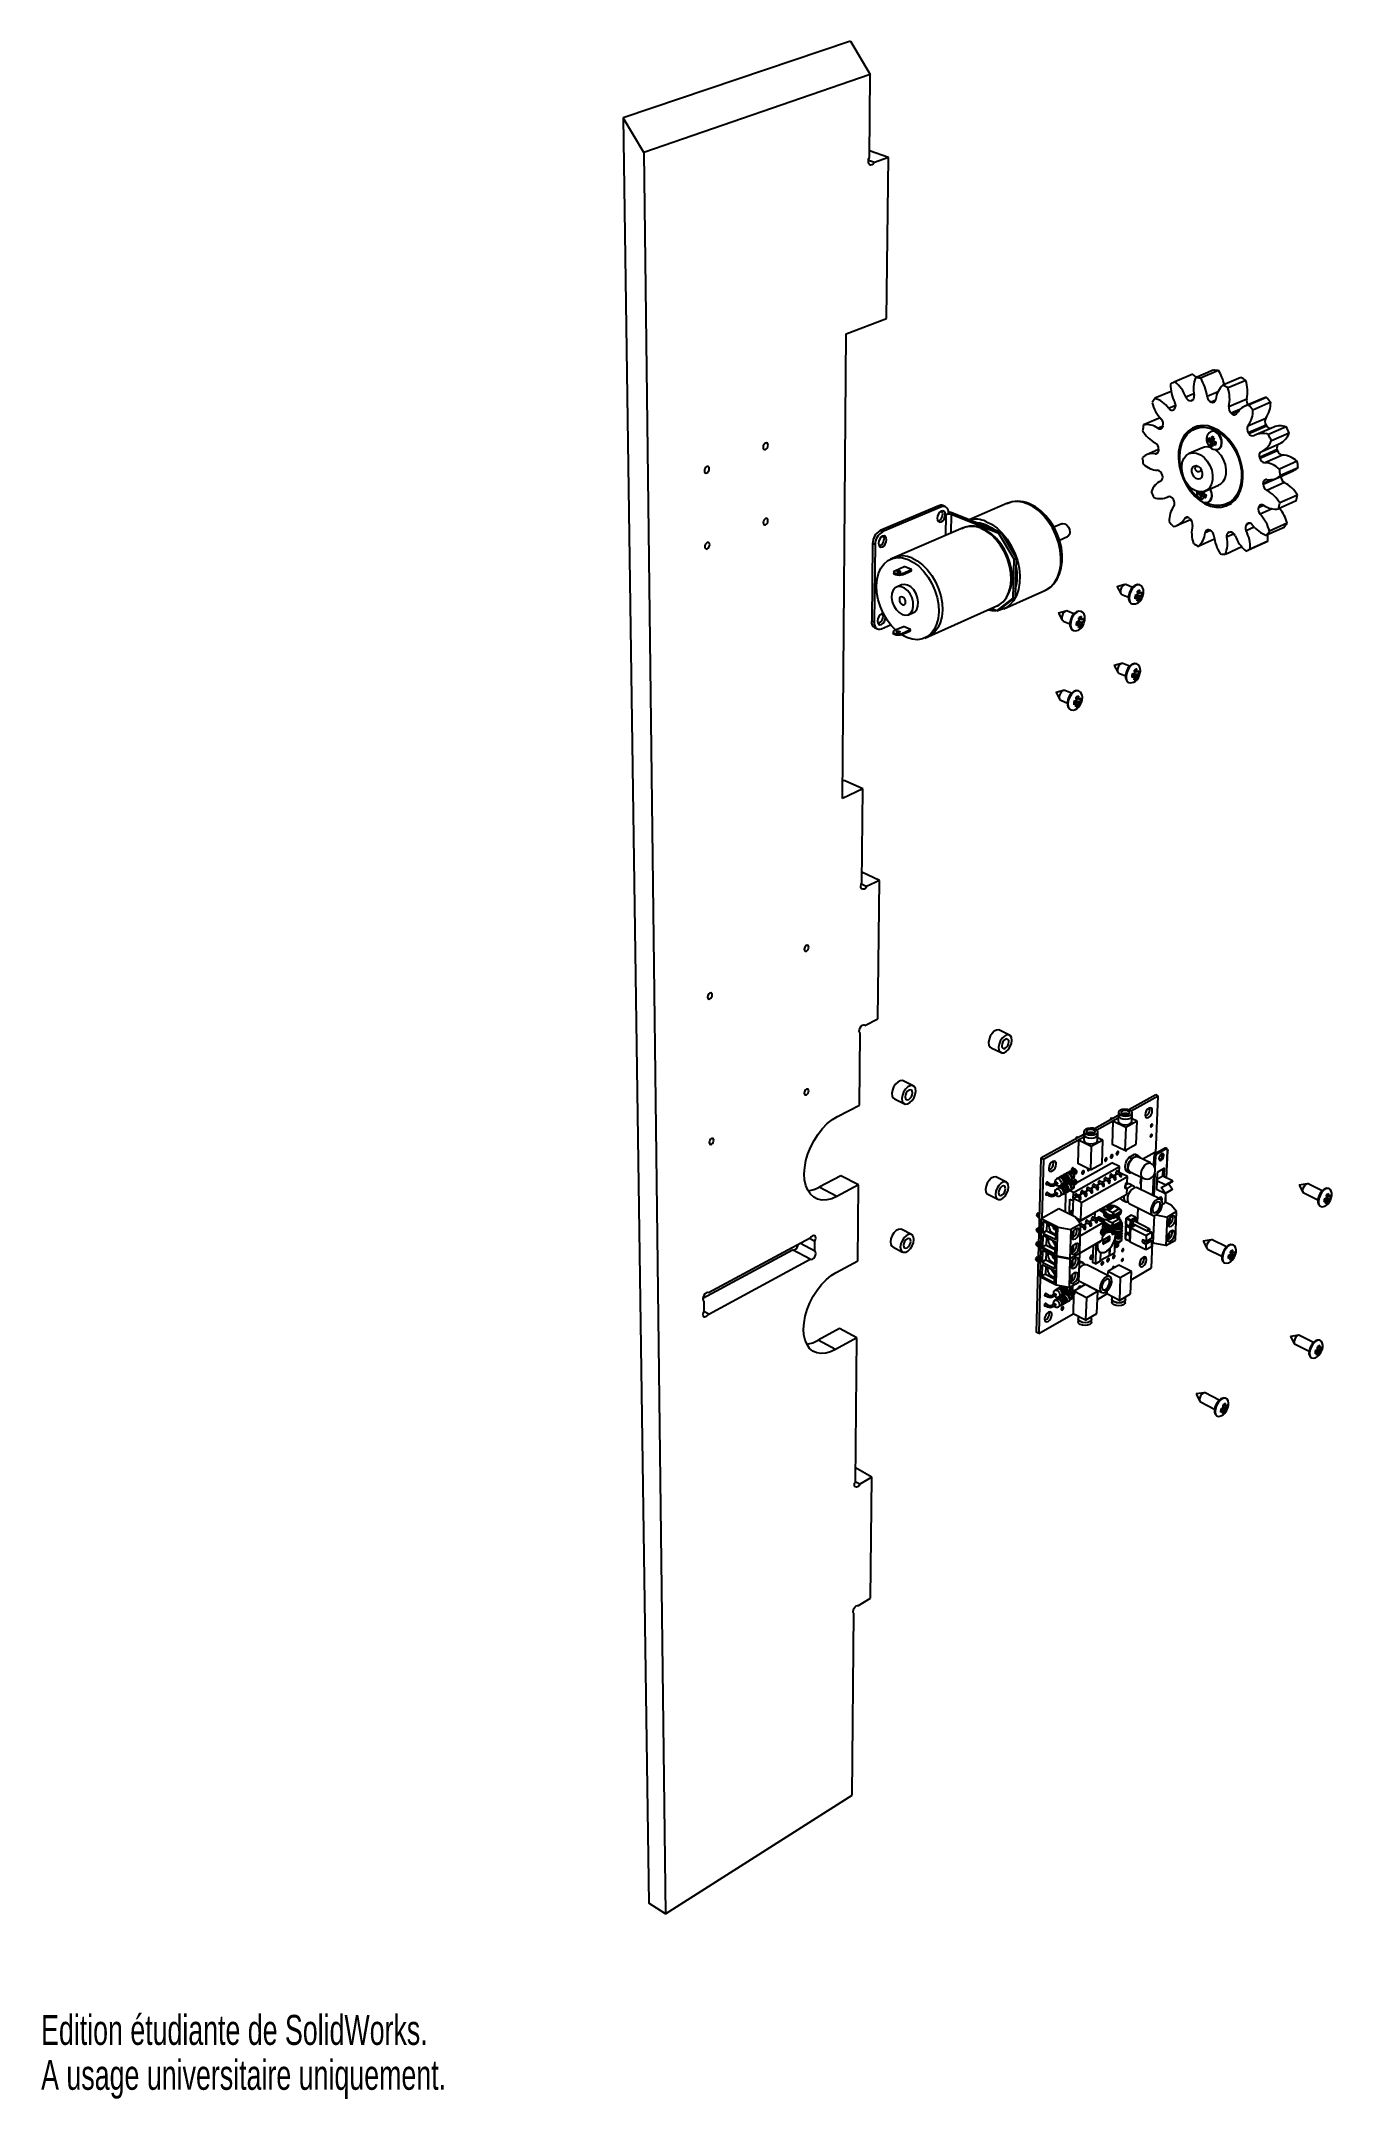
# Model space of a CAD drawing. Extents: x 0 to 161, y 0 to 257.
import ezdxf
from ezdxf.enums import TextEntityAlignment as Align

# ---------------------------------------------------------------- set-up
doc = ezdxf.new("R2010")
doc.units = 0
doc.layers.get('0').update_dxf_attribs({"linetype": 'CONTINUOUS'})

msp = doc.modelspace()

# ---------------------------------------------------------------- texts
at = {"color": 7, "linetype": 'CONTINUOUS'}
for s, width, p in [('Edition étudiante de SolidWorks.', 0.667188, (0, 5.6)), ('A usage universitaire uniquement.', 0.668182, (0, 0))]:
    msp.add_text(s, height=3.7351, dxfattribs=dict(at, width=width)).set_placement(p, align=Align.BOTTOM_LEFT)

# ---------------------------------------------------------------- linework, layer by layer
at = {"color": 7, "linetype": 'CONTINUOUS'}
for p, q in [((100.85, 256.5), (72.54, 246.95)), ((100.85, 256.5), (103.32, 252.34)), ((103.32, 252.34), (75.09, 242.62)), ((103.21, 242.01), (103.32, 252.34)), ((72.54, 246.95), (75.73, 24.4)), ((75.09, 242.62), (72.54, 246.95)), ((75.09, 242.62), (77.79, 23.05)), ((103.84, 241.37), (103.08, 241.63)), ((105.59, 242), (103.22, 242.82)), ((105.59, 242), (103.84, 241.37)), ((105.34, 221.93), (105.59, 242)), ((100.33, 220), (105.34, 221.93)), ((99.84, 162.11), (100.33, 220)), ((146.06, 215.48), (143.84, 214.55)), ((143.5, 214.97), (141.28, 214.04)), ((146.7, 215.44), (144.47, 214.5)), ((149.48, 214.57), (147.25, 213.63)), ((150.11, 214.21), (147.89, 213.27)), ((140.82, 212.83), (138.79, 211.98)), ((148, 210.97), (150.22, 211.92)), ((152.22, 211.96), (150, 211.01)), ((152.68, 212.09), (150.46, 211.14)), ((153.21, 211.48), (150.99, 210.52)), ((139.43, 209.53), (137.37, 208.66)), ((144.3, 208.41), (143.75, 208.17)), ((150.38, 208.55), (152.6, 209.51)), ((152.63, 208.65), (150.42, 207.69)), ((150.47, 207.61), (152.69, 208.57)), ((153.58, 208.39), (151.37, 207.43)), ((155.15, 208.42), (152.94, 207.46)), ((139.25, 205.59), (137.75, 204.94)), ((144.72, 205.82), (143.05, 205.1)), ((146.13, 206.69), (145.42, 206.69)), ((145.66, 206.15), (146.13, 206.69)), ((145.69, 206.5), (145.66, 206.15)), ((145.69, 206.5), (146.13, 206.69)), ((145.76, 206.86), (146.18, 207.05)), ((146.01, 206.32), (145.97, 205.97)), ((146.01, 206.32), (146.41, 206.49)), ((146.01, 206.32), (146.35, 206.15)), ((146.08, 206.68), (146.42, 206.52)), ((154.03, 205.58), (151.82, 204.62)), ((151.85, 204.52), (154.06, 205.49)), ((152.12, 205.37), (154.34, 206.34)), ((155.5, 207.64), (153.29, 206.67)), ((154.66, 204.91), (152.46, 203.94)), ((153.89, 201.99), (156.1, 202.97)), ((156.51, 204.14), (154.31, 203.16)), ((156.62, 203.32), (154.42, 202.34)), ((139.54, 201.67), (139.44, 201.62)), ((144.9, 200.1), (144.19, 200.1)), ((144.43, 199.57), (144.9, 200.1)), ((144.47, 199.91), (144.9, 200.1)), ((144.53, 200.27), (144.6, 200.3)), ((144.85, 200.09), (145.19, 199.93)), ((145.05, 200.41), (146.71, 201.14)), ((152.28, 201.27), (154.48, 202.25)), ((154.92, 201.48), (152.71, 200.49)), ((111.87, 198.58), (104.54, 195.49)), ((112.19, 198.46), (104.86, 195.36)), ((112.19, 198.46), (111.87, 198.58)), ((112.65, 198.48), (112.33, 198.61)), ((112.77, 197.5), (113.07, 197.63)), ((119.64, 195.26), (113.37, 197.76)), ((120.4, 198.89), (115.64, 196.85)), ((140.19, 199.62), (140.51, 199.75)), ((144.47, 199.91), (144.43, 199.57)), ((144.78, 199.73), (144.75, 199.39)), ((144.78, 199.73), (145.18, 199.91)), ((144.78, 199.73), (145.12, 199.57)), ((147.74, 198.82), (148.29, 199.06)), ((156.4, 199.19), (154.2, 198.2)), ((156.54, 199.92), (154.34, 198.93)), ((104.86, 195.36), (104.54, 195.49)), ((114.91, 195.82), (106.32, 192.14)), ((119.34, 195.13), (113.39, 197.5)), ((119.34, 195.13), (119.64, 195.26)), ((121.23, 191.91), (119.34, 195.13)), ((121.53, 192.04), (119.64, 195.26)), ((127.19, 196.34), (126.2, 195.91)), ((141.57, 196.15), (143.23, 196.89)), ((154.88, 195.89), (152.69, 194.9)), ((155.25, 196.42), (153.06, 195.43)), ((103.6, 193.87), (103.49, 184.19)), ((103.92, 193.74), (103.6, 193.87)), ((103.92, 193.74), (103.8, 184.06)), ((126.89, 194.31), (127.88, 194.75)), ((146.19, 194.42), (144.19, 193.52)), ((149.6, 193.45), (147.56, 192.53)), ((150.38, 193.04), (152.57, 194.04)), ((152.86, 194.18), (150.67, 193.19)), ((106.32, 192.14), (105.85, 191.94)), ((106.26, 190.34), (106.26, 190.18)), ((106.44, 190.52), (107.55, 191)), ((107.34, 190.15), (108.46, 190.63)), ((107.34, 189.99), (108.46, 190.47)), ((107.34, 189.99), (107.34, 190.15)), ((108.46, 190.63), (107.55, 191)), ((108.46, 190.47), (108.46, 190.63)), ((121.1, 187.08), (121.23, 191.91)), ((121.23, 191.91), (121.53, 192.04)), ((121.4, 187.21), (121.53, 192.04)), ((121.5, 191), (121.51, 191)), ((107.21, 188.72), (106.59, 188.45)), ((119.97, 185.75), (125.07, 188.02)), ((121.45, 189.11), (121.58, 189.01)), ((121.58, 189.4), (121.46, 189.49)), ((134.99, 188.75), (134.07, 188.48)), ((134.07, 188.47), (134.54, 187.64)), ((134.67, 187.52), (135.51, 187.18)), ((136, 188.41), (135.17, 188.75)), ((136.65, 187.52), (136.31, 187.41)), ((136.39, 187.46), (136.88, 186.86)), ((136.93, 187.25), (136.39, 187.46)), ((136.46, 187.46), (137.19, 187.4)), ((136.65, 187.52), (136.62, 187.94)), ((136.95, 187.66), (136.63, 187.79)), ((136.95, 187.66), (136.92, 188.08)), ((108.08, 185), (108.69, 185.27)), ((110.57, 182.29), (119.1, 186.09)), ((119.1, 185.47), (118.38, 185.77)), ((119.1, 185.47), (121.1, 187.08)), ((119.1, 186.09), (119.18, 186.12)), ((119.1, 185.47), (119.4, 185.61)), ((119.4, 185.61), (121.4, 187.21)), ((121.1, 187.08), (121.4, 187.21)), ((127.69, 185.46), (126.77, 185.18)), ((126.77, 185.18), (127.23, 184.34)), ((128.69, 185.12), (127.87, 185.45)), ((129.65, 184.35), (129.62, 184.77)), ((136.63, 187.11), (136.3, 186.99)), ((136.63, 187.11), (136.31, 187.24)), ((103.8, 184.06), (103.49, 184.19)), ((103.89, 183.37), (104.21, 183.24)), ((104.71, 183.26), (105.83, 183.76)), ((106.16, 182.88), (106.16, 182.72)), ((106.33, 183.06), (107.44, 183.55)), ((107.23, 182.52), (108.34, 183.01)), ((107.23, 182.52), (107.24, 182.68)), ((107.24, 182.68), (108.34, 183.17)), ((108.34, 183.17), (107.44, 183.55)), ((108.34, 183.01), (108.34, 183.17)), ((110.11, 182.09), (110.57, 182.29)), ((127.36, 184.22), (128.19, 183.88)), ((129.33, 183.79), (128.99, 183.93)), ((129.33, 183.79), (128.99, 183.67)), ((129.34, 184.21), (129, 184.09)), ((129.09, 184.15), (129.58, 183.54)), ((129.63, 183.93), (129.09, 184.15)), ((129.17, 184.15), (129.89, 184.08)), ((129.34, 184.21), (129.31, 184.63)), ((129.65, 184.35), (129.32, 184.48)), ((133.7, 178.66), (134.17, 177.83)), ((134.63, 178.93), (133.71, 178.67)), ((134.3, 177.72), (135.13, 177.37)), ((135.63, 178.58), (134.8, 178.93)), ((136.24, 177.28), (135.91, 177.16)), ((136.26, 177.69), (135.92, 177.57)), ((136.24, 177.28), (135.92, 177.42)), ((136, 177.64), (136.48, 177.04)), ((136.54, 177.42), (136, 177.64)), ((136.11, 177.64), (136.79, 177.58)), ((136.26, 177.69), (136.23, 178.1)), ((136.56, 177.83), (136.24, 177.96)), ((136.56, 177.83), (136.53, 178.24)), ((127.38, 175.56), (126.46, 175.31)), ((126.46, 175.3), (126.91, 174.46)), ((128.38, 175.21), (127.56, 175.56)), ((129.01, 174.3), (128.98, 174.72)), ((129.31, 174.44), (128.99, 174.58)), ((129.31, 174.44), (129.29, 174.86)), ((127.04, 174.34), (127.87, 173.99)), ((129, 173.89), (128.66, 173.77)), ((129.01, 174.3), (128.67, 174.18)), ((129, 173.89), (128.67, 174.03)), ((128.76, 174.26), (129.25, 173.65)), ((129.3, 174.03), (128.83, 174.23)), ((128.87, 174.25), (129.56, 174.19)), ((100.06, 164.33), (99.86, 164.24)), ((102.38, 163.29), (100.06, 164.33)), ((102.38, 163.29), (99.84, 162.11)), ((102.25, 151.57), (102.38, 163.29)), ((102.83, 151.11), (102.18, 151.42)), ((104.46, 151.89), (102.27, 152.91)), ((104.46, 151.89), (102.83, 151.11)), ((104.24, 134.62), (104.46, 151.89)), ((102.64, 133.81), (102.57, 133.85)), ((102.64, 133.81), (104.24, 134.62)), ((101.96, 123.88), (102.05, 132.8)), ((118.36, 131.01), (119.61, 130.41)), ((120.67, 132.61), (119.42, 133.21)), ((108.67, 126.27), (107.42, 126.89)), ((99.24, 122.46), (101.96, 123.88)), ((106.32, 124.66), (107.57, 124.04)), ((138.88, 125.14), (135.54, 123.3)), ((139.2, 124.99), (135.84, 123.13)), ((139.2, 124.99), (138.88, 125.14)), ((138.91, 117.9), (139.2, 124.99)), ((129.94, 120.59), (129.93, 120.22)), ((134.22, 122.57), (131.26, 120.93)), ((134.21, 122.23), (131.55, 120.76)), ((133.23, 122.15), (133.23, 122.07)), ((133.29, 122.07), (133.31, 122.06)), ((133.55, 121.86), (133.45, 118.98)), ((134.21, 122.23), (133.55, 121.86)), ((133.55, 122.21), (133.56, 122.2)), ((135.15, 121.08), (133.55, 121.86)), ((134.23, 122.59), (134.2, 121.9)), ((134.24, 122.97), (134.23, 122.6)), ((135.15, 121.08), (135.04, 118.2)), ((136.57, 121.87), (135.15, 121.08)), ((135.91, 121.84), (135.94, 122.53)), ((136.57, 121.87), (135.93, 122.18)), ((135.94, 122.54), (135.95, 122.9)), ((136.46, 118.99), (136.57, 121.87)), ((129.93, 120.2), (124.58, 117.24)), ((129.92, 119.86), (124.9, 117.08)), ((128.94, 119.78), (128.94, 119.7)), ((129, 119.7), (129.02, 119.69)), ((129.25, 119.49), (129.16, 116.59)), ((129.92, 119.86), (129.25, 119.49)), ((130.85, 118.7), (129.25, 119.49)), ((129.26, 119.84), (129.28, 119.84)), ((129.93, 120.22), (129.91, 119.52)), ((130.85, 118.7), (130.76, 115.8)), ((132.29, 119.5), (130.85, 118.7)), ((131.63, 119.46), (131.65, 120.16)), ((132.29, 119.5), (131.64, 119.81)), ((131.65, 120.16), (131.67, 120.53)), ((132.19, 116.6), (132.29, 119.5)), ((135.04, 118.2), (133.45, 118.98)), ((135.04, 118.2), (136.46, 118.99)), ((139.98, 118.47), (138.94, 117.88)), ((140.14, 118.39), (139.1, 117.81)), ((140.14, 118.39), (139.98, 118.47)), ((140.31, 118.41), (140.15, 118.49)), ((140.24, 114.77), (140.38, 118.22)), ((124.58, 117.24), (124, 95.55)), ((124.9, 117.08), (124.58, 117.24)), ((124.9, 117.08), (124.7, 109.75)), ((126.17, 116.67), (126.14, 116.87)), ((127.88, 115.45), (127.76, 115.38)), ((128.11, 115.55), (127.97, 115.48)), ((128.39, 115.84), (128.78, 115.65)), ((128.87, 115.84), (128.49, 116.03)), ((128.62, 112.98), (134.36, 116.2)), ((128.8, 115.52), (128.64, 115.43)), ((128.78, 115.65), (128.78, 115.65)), ((129.04, 114.23), (133.41, 116.67)), ((130.76, 115.8), (129.16, 116.59)), ((130.76, 115.8), (132.19, 116.6)), ((134.36, 116.2), (133.41, 116.67)), ((133.9, 115.45), (134.42, 115.19)), ((134.64, 115.32), (134, 115.64)), ((134.34, 115.47), (134.36, 116.2)), ((135.33, 115.58), (135.65, 115.42)), ((135.53, 117.35), (136.24, 117.74)), ((135.85, 117.19), (135.53, 117.35)), ((135.71, 115.54), (137.3, 114.75)), ((135.85, 117.19), (136.21, 117.39)), ((136.21, 117.39), (136.56, 117.59)), ((136.56, 117.59), (136.24, 117.74)), ((136.24, 117.74), (136.38, 117.71)), ((136.7, 117.55), (136.38, 117.71)), ((138.23, 116.66), (136.64, 117.44)), ((138.78, 117.96), (137.28, 117.12)), ((138.65, 117.37), (138.61, 116.36)), ((138.61, 116.35), (138.75, 116.29)), ((138.63, 116.32), (138.69, 116.3)), ((138.79, 117.3), (138.65, 117.37)), ((138.75, 116.29), (138.79, 117.3)), ((138.78, 117.96), (138.94, 117.88)), ((139.1, 117.81), (138.94, 117.88)), ((139.06, 115.49), (138.98, 113.34)), ((139.98, 116.01), (139.06, 115.49)), ((139.44, 117.64), (139.72, 117.5)), ((139.78, 115), (139.82, 115.92)), ((139.94, 114.92), (139.98, 116.01)), ((99.64, 115.06), (96.94, 113.63)), ((99.15, 112.48), (96.94, 113.63)), ((101.85, 113.92), (99.15, 112.48)), ((101.85, 113.92), (99.64, 115.06)), ((101.75, 104.48), (101.85, 113.92)), ((120.27, 114.27), (119.05, 114.89)), ((125.21, 114.07), (125.6, 113.88)), ((125.67, 112.78), (125.28, 112.97)), ((125.69, 114.07), (125.31, 114.26)), ((126.46, 112.94), (126.17, 112.78)), ((126.49, 114.23), (126.2, 114.07)), ((126.31, 113.88), (126.6, 114.04)), ((126.77, 113.53), (126.52, 113.39)), ((126.8, 114.82), (126.54, 114.68)), ((126.89, 113.62), (126.77, 113.56)), ((126.92, 114.91), (126.8, 114.85)), ((127.06, 113.69), (126.98, 113.65)), ((127.09, 114.98), (127.01, 114.94)), ((127.01, 113.85), (127.26, 113.99)), ((127.18, 113.79), (127.06, 113.72)), ((127.21, 115.07), (127.09, 115.01)), ((127.35, 113.86), (127.27, 113.81)), ((127.29, 113.98), (127.4, 114.05)), ((127.38, 115.14), (127.3, 115.1)), ((127.47, 113.95), (127.35, 113.88)), ((127.5, 115.24), (127.38, 115.17)), ((127.45, 112.82), (127.53, 112.87)), ((127.47, 114.11), (127.55, 114.16)), ((127.55, 112.86), (127.67, 112.92)), ((127.73, 114.07), (127.56, 113.97)), ((127.58, 114.14), (127.69, 114.21)), ((127.65, 112.91), (127.58, 110.54)), ((127.76, 115.36), (127.59, 115.26)), ((127.85, 114.16), (127.74, 114.1)), ((127.74, 112.99), (127.81, 113.03)), ((127.76, 114.27), (127.84, 114.32)), ((127.84, 113.02), (127.95, 113.08)), ((127.87, 114.31), (127.98, 114.37)), ((128.08, 114.26), (127.94, 114.19)), ((128.02, 113.15), (128.2, 113.24)), ((128.05, 114.43), (128.22, 114.53)), ((128.62, 112.98), (128.15, 113.22)), ((128.22, 113.23), (128.34, 113.3)), ((128.25, 114.52), (128.36, 114.58)), ((128.36, 114.56), (128.75, 114.36)), ((128.41, 113.36), (128.54, 113.44)), ((128.43, 114.65), (128.57, 114.72)), ((128.84, 114.56), (128.54, 114.71)), ((128.59, 114.68), (128.59, 114.73)), ((128.6, 112.23), (128.62, 112.98)), ((128.78, 114.23), (128.61, 114.14)), ((128.72, 113.96), (128.88, 114.05)), ((128.75, 115.24), (128.91, 115.33)), ((128.75, 114.36), (128.75, 114.36)), ((129.27, 112.61), (129.77, 112.89)), ((129.55, 113), (130.07, 112.75)), ((129.62, 111.72), (135.36, 114.96)), ((130.29, 112.88), (129.65, 113.2)), ((130, 113.02), (130.5, 113.3)), ((130.28, 113.41), (130.8, 113.16)), ((130.28, 112.57), (130.29, 112.88)), ((131.02, 113.29), (130.38, 113.61)), ((130.73, 113.43), (131.23, 113.71)), ((130.8, 113.16), (130.79, 112.99)), ((131.01, 113.82), (131.52, 113.57)), ((131.01, 112.98), (131.02, 113.29)), ((131.74, 113.7), (131.1, 114.01)), ((131.46, 113.84), (131.96, 114.12)), ((131.52, 113.57), (131.52, 113.4)), ((131.73, 114.23), (132.25, 113.97)), ((131.73, 113.39), (131.74, 113.7)), ((132.47, 114.1), (131.83, 114.42)), ((132.18, 114.25), (132.68, 114.53)), ((132.25, 113.97), (132.24, 113.81)), ((132.46, 114.64), (132.97, 114.38)), ((132.46, 113.8), (132.47, 114.1)), ((133.19, 114.51), (132.55, 114.83)), ((132.9, 114.65), (133.4, 114.93)), ((132.97, 114.38), (132.97, 114.21)), ((133.18, 115.04), (133.7, 114.79)), ((133.18, 114.21), (133.19, 114.51)), ((133.92, 114.92), (133.28, 115.23)), ((133.63, 115.06), (134.12, 115.34)), ((133.7, 114.79), (133.69, 114.62)), ((133.9, 114.61), (133.92, 114.92)), ((134.42, 115.19), (134.41, 115.03)), ((134.63, 115.02), (134.64, 115.32)), ((135.36, 114.96), (134.64, 115.31)), ((135.07, 113.56), (135.15, 113.59)), ((135.15, 113.59), (135.16, 114.07)), ((135.15, 113.59), (135.31, 113.51)), ((135.18, 113.96), (135.16, 113.97)), ((135.28, 112.79), (135.31, 113.51)), ((135.33, 114.23), (135.36, 114.96)), ((136.12, 113.78), (135.64, 114.02)), ((139.48, 112.13), (136.56, 113.56)), ((136.98, 114.62), (136.96, 114.12)), ((137.03, 114.03), (137.01, 113.34)), ((137.03, 114.69), (137.06, 114.7)), ((137.05, 114.53), (137.03, 114.03)), ((137.07, 114.87), (137.05, 114.53)), ((138.99, 113.34), (138.98, 113.35)), ((138.98, 113.34), (138.99, 113.34)), ((140.02, 112.84), (138.99, 113.34)), ((140.06, 113.92), (139.02, 114.43)), ((139.77, 115.01), (139.03, 114.59)), ((139.57, 113.61), (140.08, 113.84)), ((140.04, 112.89), (139.57, 113.61)), ((140.96, 114.42), (139.77, 115.01)), ((140.04, 112.89), (140.93, 113.4)), ((140.04, 112.84), (140.93, 113.35)), ((140.06, 113.92), (140.96, 114.42)), ((140.08, 113.84), (140.97, 114.35)), ((140.13, 112.06), (140.16, 112.91)), ((140.93, 113.4), (140.49, 114.07)), ((156.75, 113.89), (157.23, 113.01)), ((157.74, 114.07), (156.76, 113.9)), ((157.32, 112.92), (159.1, 112.06)), ((159.64, 113.2), (157.87, 114.06)), ((117.96, 112.75), (119.19, 112.13)), ((124.39, 110.35), (124.36, 110.36)), ((126.8, 110.93), (124.62, 109.7)), ((125.18, 112.78), (125.57, 112.59)), ((126.28, 112.59), (126.57, 112.75)), ((128.87, 109.89), (126.8, 110.93)), ((126.98, 112.56), (127.24, 112.71)), ((127.26, 112.69), (127.38, 112.76)), ((128.14, 110.52), (128.19, 112.16)), ((128.14, 110.52), (128.55, 110.76)), ((128.54, 110.32), (128.14, 110.52)), ((128.19, 112.16), (128.59, 111.96)), ((128.6, 112.23), (128.53, 110.06)), ((128.6, 112.23), (129.04, 112.48)), ((129.62, 111.72), (128.6, 112.23)), ((128.82, 112.59), (129.34, 112.34)), ((129.56, 112.47), (128.92, 112.79)), ((129.31, 109.32), (131.34, 110.47)), ((129.34, 112.34), (129.33, 112.17)), ((129.55, 109.54), (135.28, 112.79)), ((129.55, 112.16), (129.56, 112.47)), ((129.55, 109.54), (129.62, 111.72)), ((130.07, 112.75), (130.06, 112.58)), ((131.34, 110.47), (131.26, 110.51)), ((131.31, 109.73), (131.34, 110.47)), ((131.59, 110.67), (131.7, 110.73)), ((131.95, 110.84), (131.95, 110.81)), ((131.98, 110.73), (132.47, 110.49)), ((132.55, 110.86), (132.19, 111.04)), ((132.35, 110.46), (132.5, 110.38)), ((132.48, 110.64), (132.47, 110.49)), ((132.51, 110.35), (132.5, 110.34)), ((132.62, 111.28), (133.22, 110.97)), ((133.38, 111.3), (132.99, 111.49)), ((133.03, 111.47), (133.06, 111.49)), ((133.32, 111.1), (133.32, 111.11)), ((133.32, 111.1), (133.32, 111.03)), ((133.55, 110.5), (134.29, 110.93)), ((133.71, 109.97), (134.54, 110.44)), ((134.54, 110.59), (133.72, 110.12)), ((134.54, 110.59), (134.54, 110.44)), ((134.59, 110.51), (134.6, 110.66)), ((134.66, 112.05), (135.14, 111.81)), ((135.58, 111.59), (138.49, 110.14)), ((136.67, 111.05), (136.59, 109.21)), ((139.71, 111.48), (139.85, 111.57)), ((140.82, 111.41), (140.06, 111.79)), ((141.49, 110.59), (140.32, 109.92)), ((141.49, 110.59), (140.82, 111.41)), ((141.33, 107.04), (141.49, 110.59)), ((160.16, 111.91), (159.85, 111.77)), ((160.19, 112.28), (159.87, 112.14)), ((160.16, 111.91), (159.87, 112.05)), ((160.01, 112.2), (160.38, 111.73)), ((160.44, 112.08), (160.09, 112.24)), ((160.19, 112.28), (160.17, 112.67)), ((160.46, 112.45), (160.17, 112.59)), ((160.18, 112.3), (160.67, 112.25)), ((160.46, 112.45), (160.45, 112.83)), ((108.47, 107.73), (107.24, 108.37)), ((124.11, 108.1), (124.33, 107.99)), ((124.16, 109.98), (124.38, 109.87)), ((124.34, 108.46), (124.31, 108.48)), ((124.62, 109.7), (124.52, 106.09)), ((126.68, 108.66), (124.62, 109.7)), ((124.87, 109.38), (124.83, 107.92)), ((125.29, 108.19), (124.83, 107.92)), ((124.83, 107.92), (126.42, 107.11)), ((126.46, 108.57), (124.87, 109.38)), ((125.32, 109.15), (125.29, 108.19)), ((125.29, 108.19), (126.44, 107.61)), ((126.39, 108.61), (126.38, 108.28)), ((126.46, 108.32), (126.38, 108.28)), ((126.38, 108.28), (126.45, 108.24)), ((126.42, 107.11), (126.46, 108.57)), ((126.58, 105.03), (126.68, 108.66)), ((126.68, 108.66), (128.3, 108.35)), ((128.3, 108.35), (128.19, 104.73)), ((129.52, 109.05), (128.3, 108.35)), ((128.44, 107.82), (128.42, 107.31)), ((128.49, 107.52), (128.5, 107.98)), ((128.65, 107.44), (128.67, 108.25)), ((129.52, 109.05), (128.87, 109.89)), ((128.88, 109.88), (129.55, 109.54)), ((128.88, 109.87), (129.38, 109.62)), ((129.07, 109.63), (129.21, 109.71)), ((129.41, 105.43), (129.52, 109.05)), ((129.48, 107.59), (132.33, 109.22)), ((129.54, 109.1), (129.51, 109.07)), ((129.51, 108.71), (129.64, 108.78)), ((130.16, 108.76), (129.52, 109.08)), ((129.52, 108.84), (129.94, 108.63)), ((129.86, 108.91), (130.37, 109.19)), ((129.94, 108.63), (129.93, 108.46)), ((130.15, 109.3), (130.66, 109.04)), ((130.15, 108.46), (130.16, 108.76)), ((130.88, 109.17), (130.25, 109.49)), ((130.59, 109.32), (131.09, 109.6)), ((130.66, 109.04), (130.66, 108.88)), ((130.87, 108.87), (130.88, 109.17)), ((130.88, 109.71), (131.39, 109.46)), ((131.61, 109.59), (130.97, 109.9)), ((131.32, 109.84), (131.32, 109.84)), ((131.39, 109.46), (131.38, 109.29)), ((131.47, 109.69), (131.58, 109.76)), ((131.71, 109.91), (131.57, 109.83)), ((131.6, 109.28), (131.61, 109.59)), ((132.33, 109.22), (131.61, 109.58)), ((131.79, 109.91), (131.65, 109.83)), ((131.69, 109.54), (131.69, 109.58)), ((132.5, 109.59), (131.85, 109.92)), ((131.9, 109.58), (131.9, 109.54)), ((131.93, 109.47), (132.42, 109.22)), ((132.04, 107.83), (132.12, 107.86)), ((132.12, 107.86), (132.14, 108.34)), ((132.12, 107.86), (132.28, 107.78)), ((132.26, 107.06), (132.28, 107.78)), ((132.3, 108.5), (132.33, 109.22)), ((132.32, 108.9), (132.44, 108.85)), ((132.42, 110.22), (132.42, 110.18)), ((132.42, 109.37), (132.42, 109.22)), ((133.25, 109.77), (132.47, 110.16)), ((132.47, 110.16), (132.47, 110.12)), ((132.47, 110.12), (133.25, 109.73)), ((132.5, 110.04), (133.17, 109.71)), ((133.26, 108.06), (133.16, 108.11)), ((133.27, 109.83), (133.26, 109.76)), ((133.35, 108.25), (133.26, 108.3)), ((133.27, 109.83), (133.27, 109.85)), ((133.42, 108.83), (133.42, 108.68)), ((133.46, 107.81), (133.48, 107.82)), ((133.48, 110.09), (133.47, 109.95)), ((133.57, 107.77), (133.48, 107.82)), ((133.49, 109.24), (134.23, 109.66)), ((133.49, 107.7), (133.57, 107.77)), ((133.6, 108.57), (134.4, 109.02)), ((133.61, 107.89), (133.62, 107.9)), ((133.72, 107.85), (133.62, 107.9)), ((133.64, 107.78), (133.72, 107.85)), ((133.65, 109.83), (134.45, 110.29)), ((133.66, 108.7), (134.48, 109.18)), ((133.67, 108.85), (133.66, 108.7)), ((134.49, 109.32), (133.67, 108.85)), ((133.72, 110.12), (133.71, 109.97)), ((133.76, 108.6), (133.75, 108.4)), ((133.89, 108.14), (133.8, 108.2)), ((133.91, 108.61), (133.81, 108.68)), ((134.49, 109.32), (134.48, 109.18)), ((134.54, 109.25), (134.54, 109.39)), ((134.67, 107.97), (134.67, 108.09)), ((134.68, 108.32), (134.69, 108.56)), ((134.68, 107.81), (134.69, 107.95)), ((134.7, 108.8), (134.71, 109.05)), ((134.7, 108.16), (134.7, 108.31)), ((134.71, 108.64), (134.72, 108.78)), ((135.11, 107.25), (135.13, 107.97)), ((135.14, 107.89), (135.12, 107.17)), ((135.21, 108.02), (135.13, 107.97)), ((135.14, 107.89), (135.13, 107.97)), ((135.14, 108.16), (135.17, 108.87)), ((135.15, 108.08), (135.14, 108.16)), ((135.14, 107.89), (135.21, 108.02)), ((135.66, 107.63), (135.14, 107.89)), ((135.17, 108.79), (135.15, 108.08)), ((135.15, 108.08), (135.67, 107.82)), ((135.22, 108.03), (135.15, 108.08)), ((135.17, 109.06), (135.2, 109.78)), ((135.18, 108.98), (135.17, 109.06)), ((135.17, 108.79), (135.25, 108.92)), ((135.25, 108.92), (135.17, 108.87)), ((135.17, 108.79), (135.17, 108.87)), ((135.7, 108.53), (135.17, 108.79)), ((135.21, 109.7), (135.18, 108.98)), ((135.18, 108.98), (135.7, 108.72)), ((135.25, 108.93), (135.18, 108.98)), ((135.28, 109.83), (135.2, 109.78)), ((135.21, 109.7), (135.2, 109.78)), ((135.21, 109.7), (135.28, 109.83)), ((135.73, 109.44), (135.21, 109.7)), ((135.21, 108.02), (135.74, 107.76)), ((135.23, 108.02), (135.21, 108.02)), ((135.74, 107.77), (135.22, 108.03)), ((135.26, 108.93), (135.25, 108.92)), ((135.77, 108.67), (135.25, 108.93)), ((135.25, 108.92), (135.77, 108.66)), ((135.84, 110.15), (135.28, 109.83)), ((135.28, 109.83), (135.8, 109.56)), ((135.66, 107.63), (135.74, 107.76)), ((135.67, 107.82), (135.7, 108.53)), ((135.75, 107.82), (135.67, 107.82)), ((135.74, 107.77), (135.67, 107.82)), ((135.7, 108.72), (135.73, 109.44)), ((135.85, 108.72), (135.7, 108.72)), ((135.77, 108.67), (135.7, 108.72)), ((135.7, 108.53), (135.77, 108.66)), ((135.78, 108.53), (135.7, 108.53)), ((135.71, 106.78), (135.78, 108.58)), ((135.73, 109.44), (135.8, 109.56)), ((135.88, 109.44), (135.73, 109.44)), ((135.74, 107.77), (135.75, 107.77)), ((135.75, 107.77), (135.74, 107.77)), ((135.75, 107.74), (135.74, 107.76)), ((135.74, 107.76), (135.75, 107.76)), ((135.77, 108.66), (136.31, 108.97)), ((136.3, 108.97), (135.77, 108.67)), ((135.77, 108.67), (135.85, 108.72)), ((135.81, 108.6), (135.77, 108.66)), ((136.39, 108.93), (135.78, 108.58)), ((135.78, 108.58), (137.71, 107.61)), ((135.8, 109.56), (136.36, 109.89)), ((135.88, 109.44), (135.8, 109.56)), ((136.36, 109.89), (135.84, 110.15)), ((135.88, 109.44), (135.85, 108.72)), ((135.85, 108.72), (136.3, 108.98)), ((136.44, 109.76), (135.88, 109.44)), ((136.07, 109.09), (137.92, 108.16)), ((138.08, 108.46), (136.22, 109.39)), ((136.35, 108.95), (136.37, 108.92)), ((136.36, 109.89), (136.44, 109.76)), ((136.36, 109.89), (136.43, 109.84)), ((136.42, 109.29), (136.44, 109.76)), ((136.43, 109.84), (136.44, 109.76)), ((138.41, 108.02), (137.71, 107.61)), ((138.04, 108.2), (138.41, 108.02)), ((138.41, 108.02), (138.38, 107.29)), ((138.57, 106.66), (138.72, 110.11)), ((138.93, 110.18), (140.32, 109.92)), ((140.32, 109.92), (140.15, 106.36)), ((140.45, 109.42), (140.42, 108.89)), ((140.42, 108.89), (140.62, 109.01)), ((140.43, 109.07), (140.48, 109.1)), ((140.48, 109.1), (140.5, 109.55)), ((140.48, 109.1), (140.63, 109.02)), ((140.55, 107.19), (140.59, 107.98)), ((140.64, 109.02), (140.68, 109.82)), ((82.45, 99.82), (93.63, 105.82)), ((95.84, 107.27), (83.16, 100.47)), ((95.83, 104.65), (93.63, 105.82)), ((96.41, 105.66), (94.61, 106.61)), ((96.41, 106.89), (95.76, 107.23)), ((96.41, 105.66), (96.41, 106.89)), ((106.12, 106.2), (107.34, 105.56)), ((124.07, 106.37), (124.28, 106.26)), ((124.3, 106.73), (124.26, 106.75)), ((124.52, 106.07), (124.43, 102.48)), ((126.58, 105.03), (124.52, 106.09)), ((124.53, 106.08), (124.52, 106.07)), ((126.58, 105.02), (124.52, 106.07)), ((124.77, 105.75), (124.73, 104.31)), ((126.36, 104.94), (124.77, 105.75)), ((124.82, 107.6), (124.78, 106.15)), ((125.24, 106.41), (124.78, 106.15)), ((124.78, 106.15), (126.37, 105.34)), ((126.41, 106.79), (124.82, 107.6)), ((125.22, 105.52), (125.19, 104.57)), ((125.27, 107.37), (125.24, 106.41)), ((125.24, 106.41), (126.38, 105.83)), ((126.34, 106.82), (126.33, 106.5)), ((126.41, 106.54), (126.33, 106.5)), ((126.33, 106.5), (126.4, 106.46)), ((126.37, 105.34), (126.41, 106.79)), ((128.19, 104.73), (129.41, 105.43)), ((129.41, 105.42), (128.19, 104.72)), ((128.38, 105.95), (128.37, 105.44)), ((128.37, 105.61), (128.43, 105.65)), ((128.37, 105.44), (128.59, 105.57)), ((128.42, 107.31), (128.65, 107.44)), ((128.43, 107.48), (128.49, 107.52)), ((128.43, 105.65), (128.44, 106.11)), ((128.43, 105.65), (128.59, 105.57)), ((128.49, 107.52), (128.65, 107.44)), ((128.59, 105.57), (128.62, 106.38)), ((129.3, 101.82), (129.41, 105.42)), ((129.41, 105.42), (129.4, 105.42)), ((129.41, 105.42), (132.26, 107.06)), ((131.08, 106.38), (131.01, 104.26)), ((131.43, 106.37), (131.36, 104.08)), ((131.38, 106.56), (131.37, 106.4)), ((131.38, 106.56), (131.37, 106.42)), ((131.37, 106.42), (131.37, 106.4)), ((131.43, 106.37), (131.37, 106.4)), ((131.45, 106.6), (131.43, 106.37)), ((131.8, 106.81), (131.79, 106.75)), ((131.79, 106.75), (131.87, 106.77)), ((131.87, 106.77), (131.81, 106.8)), ((131.87, 106.77), (131.89, 106.85)), ((131.89, 105.58), (131.98, 105.53)), ((131.95, 106.89), (131.94, 106.83)), ((131.94, 106.83), (132.02, 106.85)), ((132.02, 106.85), (131.96, 106.89)), ((132.01, 104.46), (132.04, 105.5)), ((132.02, 106.85), (132.04, 106.93)), ((132.33, 107.05), (132.31, 106.55)), ((132.31, 106.55), (133.16, 107.03)), ((132.32, 106.72), (133, 107.11)), ((133.18, 107.53), (132.33, 107.05)), ((133, 107.11), (133.01, 107.44)), ((133.16, 107.03), (133, 107.11)), ((133.1, 105.93), (133.07, 105.14)), ((133.17, 106.01), (133.14, 105.11)), ((133.14, 105.11), (133.78, 105.48)), ((133.16, 107.03), (133.18, 107.53)), ((133.78, 105.48), (133.85, 107.45)), ((133.87, 106.39), (133.82, 106.42)), ((133.87, 107.43), (133.85, 107.43)), ((134.05, 106.75), (134.04, 106.5)), ((134.26, 106.49), (134.26, 106.74)), ((134.64, 107.12), (134.65, 107.37)), ((134.66, 107.61), (134.66, 107.73)), ((134.67, 107.45), (134.68, 107.59)), ((135.12, 107.17), (135.11, 107.25)), ((135.12, 107.17), (135.64, 106.91)), ((135.18, 107.13), (135.12, 107.17)), ((135.7, 106.86), (135.18, 107.13)), ((135.64, 106.91), (135.66, 107.63)), ((135.72, 106.91), (135.64, 106.91)), ((135.7, 106.86), (135.64, 106.91)), ((135.74, 107.63), (135.66, 107.63)), ((135.7, 106.86), (135.71, 106.87)), ((135.71, 106.87), (135.7, 106.86)), ((137.64, 105.81), (135.71, 106.78)), ((137.35, 106.69), (137.67, 106.53)), ((137.68, 106.89), (137.37, 107.05)), ((137.67, 106.53), (137.64, 105.81)), ((138.34, 106.22), (137.64, 105.81)), ((138.37, 106.94), (137.67, 106.53)), ((137.71, 107.61), (137.68, 106.89)), ((138.38, 107.29), (137.68, 106.89)), ((137.76, 106.93), (137.76, 106.82)), ((137.97, 106.81), (137.98, 107.06)), ((138.05, 107.1), (138.37, 106.94)), ((138.05, 107.1), (138.05, 107.1)), ((138.37, 106.94), (138.34, 106.22)), ((138.34, 103.57), (138.47, 106.71)), ((138.57, 106.66), (138.36, 106.77)), ((140.15, 106.36), (138.57, 106.66)), ((140.15, 106.36), (141.33, 107.04)), ((140.36, 107.58), (140.34, 107.06)), ((140.34, 107.06), (140.53, 107.17)), ((140.35, 107.23), (140.4, 107.26)), ((140.4, 107.26), (140.42, 107.71)), ((140.4, 107.26), (140.55, 107.19)), ((145.79, 107.09), (144.8, 106.92)), ((144.8, 106.91), (145.26, 106.02)), ((145.35, 105.92), (147.12, 105.04)), ((147.7, 106.19), (145.92, 107.07)), ((148.23, 105.25), (147.91, 105.1)), ((148.07, 105.17), (148.44, 104.69)), ((148.5, 105.04), (148.15, 105.21)), ((148.23, 105.25), (148.21, 105.63)), ((148.52, 105.41), (148.21, 105.57)), ((148.23, 105.28), (148.74, 105.22)), ((148.52, 105.41), (148.5, 105.8)), ((83.18, 97.81), (95.83, 104.65)), ((99.08, 103.02), (101.75, 104.48)), ((124.02, 104.5), (124.23, 104.39)), ((124.25, 104.86), (124.21, 104.88)), ((124.72, 103.98), (124.68, 102.54)), ((125.14, 102.81), (124.68, 102.54)), ((126.31, 103.17), (124.72, 103.98)), ((125.19, 104.57), (124.73, 104.31)), ((124.73, 104.31), (126.32, 103.49)), ((125.17, 103.75), (125.14, 102.81)), ((125.14, 102.81), (126.28, 102.22)), ((125.19, 104.57), (126.33, 103.99)), ((126.24, 103.21), (126.23, 102.9)), ((126.3, 102.94), (126.23, 102.9)), ((126.23, 102.9), (126.3, 102.86)), ((126.27, 101.73), (126.31, 103.17)), ((126.29, 104.98), (126.28, 104.66)), ((126.35, 104.7), (126.28, 104.66)), ((126.28, 104.66), (126.35, 104.62)), ((126.32, 103.49), (126.36, 104.94)), ((126.47, 101.42), (126.58, 105.02)), ((128.19, 104.73), (126.58, 105.03)), ((126.58, 105.02), (128.19, 104.72)), ((128.19, 104.72), (128.08, 101.12)), ((128.33, 104.19), (128.31, 103.68)), ((128.31, 103.68), (128.54, 103.81)), ((128.32, 103.86), (128.38, 103.89)), ((128.38, 103.89), (128.39, 104.35)), ((128.38, 103.89), (128.54, 103.81)), ((128.48, 101.96), (128.5, 102.76)), ((128.54, 103.81), (128.56, 104.62)), ((129.83, 104.2), (129.38, 104.43)), ((133.17, 102.49), (130.28, 103.97)), ((130.7, 104.87), (131.03, 104.71)), ((130.73, 104.97), (131.03, 104.81)), ((130.92, 105.15), (131.04, 105.08)), ((131.36, 104.08), (131.01, 104.26)), ((131.36, 104.08), (132.01, 104.46)), ((132.01, 104.53), (133.07, 105.14)), ((132.9, 103.12), (132.88, 102.64)), ((134.29, 103.93), (132.9, 103.12)), ((134.47, 102.32), (132.9, 103.12)), ((133.14, 105.11), (133.07, 105.14)), ((133.53, 103.66), (133.69, 103.58)), ((135.87, 103.13), (134.29, 103.93)), ((135.87, 103.13), (134.47, 102.32)), ((135.76, 100.34), (135.87, 103.13)), ((135.83, 102.1), (138.34, 103.57)), ((137.43, 104.74), (137.41, 104.92)), ((148.21, 104.87), (147.89, 104.73)), ((148.21, 104.87), (147.9, 105.02)), ((83.16, 100.47), (83.14, 100.48)), ((124.5, 102.44), (124.31, 95.39)), ((126.47, 101.42), (124.43, 102.48)), ((124.68, 102.54), (126.27, 101.73)), ((125.04, 100.19), (125.42, 99.99)), ((125.51, 100.18), (125.13, 100.38)), ((126.3, 100.35), (126.01, 100.18)), ((126.12, 100), (126.41, 100.16)), ((126.6, 100.94), (126.35, 100.79)), ((128.08, 101.12), (126.47, 101.42)), ((126.72, 101.03), (126.6, 100.96)), ((126.88, 101.1), (126.81, 101.06)), ((126.82, 99.98), (127.07, 100.12)), ((127, 101.19), (126.89, 101.13)), ((127.17, 101.27), (127.09, 101.22)), ((127.09, 100.11), (127.21, 100.18)), ((127.25, 100.11), (127.14, 100.04)), ((127.28, 100.24), (127.36, 100.29)), ((127.51, 100.24), (127.34, 100.14)), ((127.38, 100.28), (127.49, 100.35)), ((127.63, 100.33), (127.51, 100.26)), ((127.56, 100.41), (127.64, 100.46)), ((127.67, 100.45), (127.78, 100.51)), ((127.85, 100.43), (127.72, 100.36)), ((127.85, 100.57), (128.02, 100.67)), ((128.04, 100.66), (128.16, 100.73)), ((128.08, 101.12), (129.3, 101.82)), ((128.17, 100.74), (128.52, 100.56)), ((128.22, 100.79), (128.36, 100.87)), ((128.27, 102.33), (128.26, 101.83)), ((128.26, 102), (128.32, 102.04)), ((128.26, 101.83), (128.48, 101.96)), ((128.32, 102.04), (128.33, 102.49)), ((128.32, 102.04), (128.48, 101.96)), ((128.62, 100.75), (128.36, 100.88)), ((128.55, 100.42), (128.38, 100.32)), ((128.49, 100.14), (128.65, 100.23)), ((128.52, 100.56), (128.52, 100.56)), ((128.65, 100.24), (128.58, 97.87)), ((130.08, 101.49), (128.7, 100.69)), ((130.24, 99.86), (128.77, 100.62)), ((129.3, 101.98), (132.16, 100.52)), ((129.31, 101.22), (129.47, 101.14)), ((131.66, 100.68), (130.08, 101.49)), ((131.66, 100.68), (130.24, 99.86)), ((131.56, 97.89), (131.66, 100.68)), ((131.62, 99.65), (132.8, 100.33)), ((132.81, 100.7), (132.8, 100.33)), ((134.37, 99.53), (132.8, 100.33)), ((134.47, 102.32), (134.37, 99.53)), ((134.37, 99.53), (135.76, 100.34)), ((83.18, 97.81), (82.56, 98.16)), ((82.57, 99.44), (82.58, 98.19)), ((124.31, 95.39), (128.58, 97.87)), ((125, 98.94), (125.38, 98.74)), ((125.48, 98.93), (125.1, 99.13)), ((125.64, 97.9), (125.62, 98.08)), ((126.26, 99.1), (125.98, 98.93)), ((126.09, 98.75), (126.37, 98.91)), ((126.56, 99.69), (126.31, 99.54)), ((126.68, 99.78), (126.57, 99.71)), ((126.85, 99.85), (126.77, 99.81)), ((126.78, 98.73), (127.03, 98.88)), ((126.97, 99.95), (126.85, 99.88)), ((127.13, 100.02), (127.05, 99.97)), ((127.06, 98.87), (127.17, 98.93)), ((127.24, 99), (127.32, 99.04)), ((127.34, 99.03), (127.46, 99.1)), ((127.52, 99.16), (127.6, 99.21)), ((127.63, 99.2), (127.74, 99.26)), ((127.81, 99.33), (127.98, 99.43)), ((128.01, 99.42), (128.12, 99.48)), ((128.19, 99.55), (128.32, 99.63)), ((130.15, 97.06), (128.58, 97.87)), ((129.22, 97.55), (129.21, 97.24)), ((130.24, 99.86), (130.15, 97.06)), ((130.15, 97.06), (131.56, 97.89)), ((130.89, 97.18), (130.9, 97.5)), ((133.42, 99.7), (133.41, 99.35)), ((133.43, 100.01), (133.42, 99.7)), ((135.08, 99.28), (135.1, 99.63)), ((135.1, 99.64), (135.11, 99.96)), ((99.48, 96.04), (96.82, 94.57)), ((101.65, 94.87), (99.48, 96.04)), ((124.31, 95.39), (124, 95.55)), ((129.21, 97.24), (129.2, 96.88)), ((130.88, 96.82), (130.89, 97.18)), ((155.69, 95.03), (156.15, 94.15)), ((156.68, 95.19), (155.7, 95.04)), ((158.55, 94.29), (156.8, 95.17)), ((99, 93.39), (96.82, 94.57)), ((101.65, 94.87), (99, 93.39)), ((101.46, 76.93), (101.65, 94.87)), ((156.24, 94.07), (157.99, 93.18)), ((159.04, 93.01), (158.73, 92.86)), ((159.06, 93.37), (158.75, 93.22)), ((159.04, 93.01), (158.75, 93.15)), ((158.9, 93.29), (159.25, 92.84)), ((159.31, 93.17), (158.99, 93.33)), ((159.06, 93.37), (159.04, 93.74)), ((159.33, 93.53), (159.04, 93.68)), ((159.07, 93.41), (159.54, 93.36)), ((159.33, 93.53), (159.32, 93.9)), ((144.92, 88), (143.93, 87.86)), ((143.93, 87.85), (144.38, 86.96)), ((146.8, 87.07), (145.05, 87.99)), ((144.47, 86.87), (146.21, 85.95)), ((147.28, 85.76), (146.96, 85.61)), ((147.3, 86.12), (146.98, 85.98)), ((147.28, 85.76), (146.98, 85.92)), ((147.16, 86.06), (147.51, 85.6)), ((147.56, 85.94), (147.25, 86.1)), ((147.3, 86.12), (147.28, 86.5)), ((147.58, 86.3), (147.28, 86.46)), ((147.3, 86.18), (147.8, 86.13)), ((147.58, 86.3), (147.56, 86.67)), ((103.52, 77.49), (101.48, 78.64)), ((103.52, 77.49), (102, 76.6)), ((103.33, 62.39), (103.52, 77.49)), ((102, 76.6), (101.45, 76.91)), ((101.83, 61.48), (103.33, 62.39)), ((101.04, 37.84), (101.28, 60.52)), ((77.79, 23.05), (101.04, 37.84)), ((77.79, 23.05), (75.73, 24.4))]:
    msp.add_line(p, q, dxfattribs=at)
at = {"color": 8, "linetype": 'CONTINUOUS'}
for p, q in [((140.49, 210.75), (141.37, 211.12)), ((142.64, 212.15), (143.63, 212.56)), ((143.53, 211.78), (143.28, 211.68)), ((143.35, 211.69), (143.49, 211.75)), ((145.28, 212.23), (146.65, 212.81)), ((146.36, 211.76), (145.79, 211.52)), ((145.86, 211.49), (146.33, 211.69)), ((149.38, 210.58), (148.3, 210.12)), ((148.37, 210.06), (149.25, 210.44)), ((139.15, 208.26), (139.79, 208.53)), ((138.81, 205.07), (139.15, 205.22)), ((139.5, 201.65), (139.53, 201.66)), ((153.35, 201.84), (152.28, 201.37)), ((140.45, 199.74), (140.38, 199.71)), ((151.7, 198.38), (152.31, 198.66)), ((152.24, 198.69), (151.73, 198.46)), ((153.4, 198.2), (151.9, 197.52)), ((112.72, 194.88), (112.77, 197.5)), ((113.39, 197.5), (113.34, 195.15)), ((142.85, 197.14), (142.46, 196.97)), ((145.71, 195.5), (145.04, 195.2)), ((148.63, 195.07), (147.74, 194.67)), ((151.15, 195.93), (150.15, 195.48)), ((150.21, 196.29), (150.51, 196.42)), ((150.45, 196.42), (150.27, 196.34)), ((133.29, 122.07), (133.29, 122.05)), ((129, 119.7), (129, 119.68)), ((140.22, 114.78), (140.37, 118.35)), ((138.68, 116.25), (138.69, 116.3)), ((138.85, 117.49), (138.79, 115.99)), ((138.54, 112.59), (138.64, 115.09)), ((138.77, 115.34), (138.65, 112.53)), ((140.1, 111.88), (140.14, 112.89)), ((132.47, 110.58), (131.95, 110.84)), ((131.95, 110.81), (132.47, 110.55)), ((132.12, 110.99), (132.52, 110.8)), ((132.54, 110.83), (132.16, 111.02)), ((132.34, 110.52), (132.47, 110.45)), ((132.68, 111.31), (133.3, 111)), ((133.3, 111.03), (132.71, 111.33)), ((132.93, 111.45), (133.35, 111.24)), ((133.36, 111.27), (132.96, 111.47)), ((131.31, 109.77), (131.47, 109.69)), ((131.32, 109.84), (131.32, 109.84)), ((131.69, 109.58), (131.65, 109.56)), ((131.69, 109.54), (131.69, 109.54)), ((132.49, 109.56), (131.79, 109.91)), ((132.42, 109.32), (131.9, 109.58)), ((131.9, 109.54), (132.42, 109.28)), ((132, 109.76), (132.47, 109.53)), ((131.37, 106.42), (131.25, 106.48)), ((137.76, 106.93), (137.35, 106.69)), ((138.05, 107.1), (137.98, 107.05))]:
    msp.add_line(p, q, dxfattribs=at)
at = {"color": 7, "linetype": 'CONTINUOUS'}
for points in [[(103.84, 241.37), (103.69, 241.19), (103.52, 241.08), (103.35, 241.06), (103.2, 241.14), (103.11, 241.31), (103.08, 241.53), (103.11, 241.78), (103.21, 242.01)], [(149.66, 201.21), (149.75, 202.02), (149.72, 202.87), (149.58, 203.74), (149.33, 204.6), (148.97, 205.43), (148.51, 206.21), (147.98, 206.9), (147.38, 207.49), (146.73, 207.97), (146.06, 208.32), (145.37, 208.53), (144.7, 208.59), (144.06, 208.5), (143.46, 208.27), (142.93, 207.9), (142.48, 207.41), (142.13, 206.8), (141.88, 206.1), (141.74, 205.32), (141.71, 204.5), (141.8, 203.64), (142, 202.79), (142.3, 201.95), (142.7, 201.15), (143.19, 200.43), (143.75, 199.78), (144.37, 199.25), (145.02, 198.83), (145.7, 198.55), (146.38, 198.41), (147.04, 198.41), (147.66, 198.56), (148.23, 198.85), (148.73, 199.27), (149.14, 199.82), (149.45, 200.47), (149.66, 201.21)], [(142.24, 202.51), (142.05, 203.16), (141.9, 204), (141.87, 204.84), (141.95, 205.63), (142.15, 206.36), (142.45, 207), (142.85, 207.54), (143.35, 207.95), (143.91, 208.23), (144.53, 208.37), (145.19, 208.36), (145.86, 208.19), (146.53, 207.89)], [(143.9, 208.44), (143.49, 208.14), (143.06, 207.67)], [(144.3, 208.41), (144.46, 208.47), (144.98, 208.59)], [(146.53, 207.89), (147.18, 207.44), (147.78, 206.88), (148.32, 206.21), (148.78, 205.46), (149.15, 204.65), (149.41, 203.8), (149.56, 202.94), (149.59, 202.1), (149.5, 201.3), (149.29, 200.57), (148.98, 199.93), (148.57, 199.4), (148.07, 198.99), (147.5, 198.73), (146.88, 198.6), (146.23, 198.62), (145.56, 198.79), (145.1, 198.99)], [(90.58, 206.13), (90.55, 206.27), (90.49, 206.37), (90.39, 206.42), (90.27, 206.4), (90.16, 206.33), (90.06, 206.2), (89.99, 206.05), (89.97, 205.89), (89.99, 205.75), (90.06, 205.64), (90.16, 205.6), (90.27, 205.61), (90.39, 205.69), (90.49, 205.82), (90.55, 205.97), (90.58, 206.13)], [(145.49, 207.05), (145.43, 206.79), (145.42, 206.69)], [(145.42, 206.69), (145.61, 206.55), (145.69, 206.5)], [(145.49, 207.05), (145.67, 206.92), (145.76, 206.86)], [(145.66, 206.15), (145.88, 206.02), (145.97, 205.97)], [(145.86, 207.24), (145.79, 206.97), (145.76, 206.86)], [(146.18, 207.06), (145.95, 207.19), (145.86, 207.24)], [(146.18, 207.06), (146.1, 206.79), (146.08, 206.68)], [(146.24, 205.6), (146.58, 205.34), (146.98, 204.88), (147.3, 204.34), (147.53, 203.74), (147.63, 203.12), (147.62, 202.53), (147.49, 202), (147.24, 201.56), (146.9, 201.24), (146.71, 201.14)], [(146.35, 206.15), (146.4, 206.42), (146.42, 206.52)], [(146.6, 205.6), (146.78, 205.7), (146.98, 205.95), (147.09, 206.31), (147.06, 206.73), (146.93, 207.14), (146.69, 207.5), (146.38, 207.75)], [(146.59, 205.61), (146.62, 205.61), (146.88, 205.78), (147.06, 206.04), (147.14, 206.38), (147.12, 206.76), (147, 207.14), (146.78, 207.48), (146.51, 207.72), (146.45, 207.75)], [(83.26, 203.2), (83.23, 203.34), (83.16, 203.44), (83.06, 203.49), (82.94, 203.47), (82.83, 203.4), (82.73, 203.27), (82.66, 203.11), (82.64, 202.95), (82.66, 202.81), (82.73, 202.71), (82.83, 202.66), (82.95, 202.68), (83.07, 202.75), (83.17, 202.88), (83.23, 203.04), (83.26, 203.2)], [(144.45, 204.95), (144.91, 204.61), (145.31, 204.16), (145.64, 203.61), (145.86, 203.01), (145.97, 202.39), (145.96, 201.8), (145.82, 201.27), (145.58, 200.83), (145.24, 200.51), (144.82, 200.33), (144.36, 200.31), (143.88, 200.44), (143.4, 200.71), (142.97, 201.11), (142.61, 201.61), (142.34, 202.19), (142.17, 202.8), (142.12, 203.4), (142.19, 203.97), (142.38, 204.46), (142.67, 204.84), (143.05, 205.1), (143.49, 205.2), (143.97, 205.15), (144.45, 204.95)], [(144.18, 203.5), (144.42, 203.3), (144.6, 203.02), (144.69, 202.69), (144.69, 202.38), (144.59, 202.12), (144.4, 201.96), (144.16, 201.91), (143.9, 202), (143.67, 202.2), (143.49, 202.48), (143.4, 202.8), (143.4, 203.12), (143.5, 203.38), (143.69, 203.54), (143.93, 203.59), (144.18, 203.5)], [(144.53, 203.12), (144.53, 203.12), (144.45, 202.93), (144.37, 202.84), (144.26, 202.8), (144.13, 202.82), (143.96, 202.92), (143.84, 203.08), (143.81, 203.23), (143.84, 203.39), (143.93, 203.53), (143.97, 203.57)], [(144.23, 200.34), (144.21, 200.2), (144.19, 200.1)], [(144.19, 200.1), (144.38, 199.96), (144.47, 199.91)], [(144.95, 200.46), (144.87, 200.2), (144.85, 200.09)], [(145.44, 199.07), (145.65, 199.2), (145.82, 199.46), (145.9, 199.79), (145.88, 200.16), (145.76, 200.54), (145.67, 200.68)], [(112.18, 197.91), (111.98, 197.78), (111.82, 197.57), (111.71, 197.3), (111.67, 197.03), (111.7, 196.79), (111.8, 196.62), (111.96, 196.55), (112.15, 196.58), (112.34, 196.71), (112.51, 196.92), (112.62, 197.19), (112.66, 197.46), (112.63, 197.69), (112.52, 197.86), (112.37, 197.94), (112.18, 197.91)], [(113.07, 197.63), (113.06, 197.86), (113.01, 198.06), (112.93, 198.24), (112.82, 198.37), (112.69, 198.46), (112.53, 198.51), (112.36, 198.51), (112.19, 198.46)], [(125.03, 188.02), (125.15, 188.06), (125.71, 188.41), (126.19, 188.86), (126.59, 189.42), (126.9, 190.08), (127.12, 190.82), (127.23, 191.62), (127.23, 192.47), (127.13, 193.35), (126.92, 194.22), (126.61, 195.08), (126.21, 195.9), (125.73, 196.66), (125.18, 197.35), (124.56, 197.95), (123.89, 198.44), (123.24, 198.79), (123.07, 198.86)], [(144.43, 199.57), (144.65, 199.43), (144.75, 199.39)], [(145.12, 199.57), (145.17, 199.82), (145.19, 199.93)], [(148.84, 199.39), (148.62, 199.24), (148.29, 199.06)], [(90.57, 196.73), (90.55, 196.87), (90.49, 196.97), (90.39, 197.01), (90.27, 197), (90.16, 196.92), (90.06, 196.79), (90, 196.64), (89.97, 196.48), (90, 196.34), (90.06, 196.24), (90.16, 196.2), (90.27, 196.22), (90.39, 196.3), (90.49, 196.42), (90.55, 196.57), (90.57, 196.73)], [(116.56, 196.49), (117.01, 196.44), (117.69, 196.24)], [(119.18, 186.14), (119.39, 186.23), (119.87, 186.61), (120.28, 187.09), (120.6, 187.67), (120.83, 188.34), (120.96, 189.08), (120.98, 189.88), (120.9, 190.7), (120.71, 191.53), (120.42, 192.35), (120.04, 193.12), (119.58, 193.85), (119.06, 194.49), (118.47, 195.04), (117.84, 195.49), (117.24, 195.78)], [(117.69, 196.24), (118.38, 195.89), (118.82, 195.58)], [(117.7, 196.64), (118.42, 196.28), (119.12, 195.78), (119.77, 195.15), (120.37, 194.41), (120.89, 193.59), (121.32, 192.69), (121.64, 191.76), (121.86, 190.81), (121.95, 189.88), (121.93, 188.98), (121.78, 188.14), (121.53, 187.39), (121.16, 186.75), (120.7, 186.22), (120.15, 185.84), (119.53, 185.6), (119.26, 185.55)], [(127.19, 196.34), (127.31, 196.38), (127.56, 196.34)], [(127.56, 196.34), (127.8, 196.18), (128.01, 195.93), (128.14, 195.61), (128.18, 195.29), (128.12, 195.01), (127.97, 194.8), (127.88, 194.75)], [(83.31, 193.73), (83.29, 193.87), (83.22, 193.97), (83.12, 194.01), (83, 194), (82.89, 193.92), (82.79, 193.79), (82.72, 193.64), (82.7, 193.48), (82.72, 193.34), (82.79, 193.24), (82.89, 193.19), (83.01, 193.21), (83.12, 193.29), (83.22, 193.42), (83.29, 193.57), (83.31, 193.73)], [(104.85, 194.81), (104.65, 194.67), (104.49, 194.46), (104.37, 194.19), (104.33, 193.92), (104.37, 193.68), (104.48, 193.51), (104.64, 193.43), (104.83, 193.46), (105.03, 193.6), (105.19, 193.81), (105.31, 194.08), (105.35, 194.35), (105.31, 194.59), (105.21, 194.76), (105.04, 194.84), (104.85, 194.81)], [(106.44, 183.11), (105.96, 183.61), (105.42, 184.32), (104.95, 185.12), (104.58, 185.97), (104.3, 186.85), (104.14, 187.73), (104.09, 188.6), (104.16, 189.42), (104.34, 190.16), (104.63, 190.81), (105.03, 191.35), (105.51, 191.76), (106.07, 192.02), (106.69, 192.13), (107.34, 192.08), (108.02, 191.88)], [(107.34, 190.15), (107.14, 190.09), (106.9, 190.07), (106.66, 190.09), (106.46, 190.15), (106.32, 190.24), (106.26, 190.34), (106.31, 190.44), (106.44, 190.52)], [(107.34, 189.99), (107.14, 189.93), (106.9, 189.91), (106.66, 189.93), (106.45, 189.99), (106.31, 190.07), (106.26, 190.17), (106.26, 190.18)], [(106.74, 190.27), (106.81, 190.25), (106.9, 190.24), (106.98, 190.25), (107.05, 190.27), (107.1, 190.3), (107.11, 190.34), (107.1, 190.37), (107.05, 190.4), (106.97, 190.42), (106.89, 190.43), (106.8, 190.42), (106.73, 190.4), (106.68, 190.37), (106.67, 190.34), (106.69, 190.3), (106.74, 190.27)], [(108.02, 191.88), (108.7, 191.53), (109.35, 191.04), (109.96, 190.42), (110.51, 189.7), (110.98, 188.9), (111.36, 188.04), (111.63, 187.15), (111.8, 186.25), (111.84, 185.38), (111.77, 184.55), (111.57, 183.81), (111.27, 183.16), (110.87, 182.63), (110.38, 182.23), (109.82, 181.98), (109.2, 181.89), (108.54, 181.94), (107.87, 182.15), (107.2, 182.51), (107.19, 182.52)], [(108.48, 192.08), (109.16, 191.73), (109.81, 191.24), (110.42, 190.62), (110.97, 189.9), (111.44, 189.1), (111.82, 188.24), (112.1, 187.35), (112.26, 186.45), (112.3, 185.58), (112.23, 184.76), (112.03, 184.01), (111.73, 183.36), (111.33, 182.83), (110.84, 182.44), (110.57, 182.29)], [(108.48, 192.08), (109.16, 191.73), (109.81, 191.24), (110.42, 190.62), (110.97, 189.9), (111.44, 189.1), (111.82, 188.24), (112.1, 187.35), (112.26, 186.45), (112.3, 185.58), (112.23, 184.76), (112.03, 184.01), (111.73, 183.36), (111.33, 182.83), (110.84, 182.44), (110.57, 182.29)], [(107.3, 185.03), (107.71, 184.93), (108.07, 185), (108.37, 185.22), (108.58, 185.58), (108.68, 186.03), (108.66, 186.55), (108.52, 187.09), (108.27, 187.59), (107.94, 188.02), (107.56, 188.33), (107.15, 188.5), (106.76, 188.51), (106.43, 188.36), (106.17, 188.07), (106.01, 187.66), (105.98, 187.16), (106.06, 186.63), (106.26, 186.11), (106.55, 185.64), (106.91, 185.27), (107.3, 185.03)], [(107.97, 188.7), (107.57, 188.79), (107.21, 188.72)], [(108.69, 185.27), (108.85, 185.36), (109.11, 185.65), (109.26, 186.07), (109.3, 186.56), (109.22, 187.09), (109.02, 187.62), (108.73, 188.09), (108.37, 188.46), (107.97, 188.7)], [(135.17, 188.75), (135.11, 188.76), (134.94, 188.73), (134.78, 188.61), (134.63, 188.42), (134.53, 188.18), (134.48, 187.94), (134.51, 187.72), (134.6, 187.57), (134.67, 187.52)], [(136.94, 188.69), (136.91, 188.72), (136.62, 188.76), (136.33, 188.68), (136.05, 188.47), (135.8, 188.16), (135.61, 187.78), (135.51, 187.37), (135.51, 186.97), (135.63, 186.62), (135.83, 186.41), (135.95, 186.37)], [(136.93, 188.7), (136.9, 188.72), (136.62, 188.74), (136.31, 188.6), (136.01, 188.32), (135.77, 187.92), (135.62, 187.48), (135.57, 187.04), (135.64, 186.67), (135.82, 186.42), (135.94, 186.35)], [(136.31, 187.41), (136.3, 187.1), (136.3, 186.99)], [(136.92, 188.08), (136.71, 187.98), (136.62, 187.94)], [(137.23, 187.21), (137.35, 187.65), (137.36, 187.83), (137.34, 188.12), (137.25, 188.39), (137.08, 188.61), (136.9, 188.72)], [(137.19, 187.4), (137.01, 187.29), (136.93, 187.25)], [(137.2, 187.81), (137.03, 187.7), (136.95, 187.66)], [(137.19, 187.4), (137.2, 187.69), (137.2, 187.81)], [(104.73, 185.12), (104.54, 184.98), (104.37, 184.77), (104.26, 184.51), (104.22, 184.24), (104.25, 184), (104.36, 183.84), (104.52, 183.76), (104.71, 183.8), (104.91, 183.93), (105.07, 184.15), (105.18, 184.41), (105.23, 184.68), (105.22, 184.73)], [(105, 185.13), (104.92, 185.15), (104.73, 185.12)], [(107.32, 186.24), (107.47, 186.22), (107.6, 186.27), (107.69, 186.39), (107.72, 186.57), (107.69, 186.76), (107.61, 186.96), (107.48, 187.11), (107.34, 187.21), (107.19, 187.24), (107.06, 187.19), (106.97, 187.06), (106.94, 186.89), (106.97, 186.69), (107.05, 186.5), (107.17, 186.34), (107.32, 186.24)], [(127.87, 185.45), (127.81, 185.47), (127.64, 185.44), (127.46, 185.31), (127.32, 185.12), (127.21, 184.88), (127.17, 184.63), (127.2, 184.42), (127.29, 184.27), (127.36, 184.22)], [(129.64, 185.39), (129.61, 185.42), (129.31, 185.46), (129.02, 185.37), (128.74, 185.17), (128.48, 184.85), (128.29, 184.46), (128.19, 184.05), (128.19, 183.64), (128.3, 183.32), (128.49, 183.1), (128.63, 183.05)], [(129.62, 185.41), (129.6, 185.42), (129.31, 185.44), (129, 185.3), (128.7, 185.01), (128.45, 184.61), (128.3, 184.16), (128.26, 183.72), (128.33, 183.35), (128.51, 183.1), (128.63, 183.03)], [(129.62, 184.77), (129.4, 184.67), (129.31, 184.63)], [(129.94, 183.89), (130.06, 184.33), (130.07, 184.51), (130.05, 184.81), (129.96, 185.08), (129.79, 185.3), (129.6, 185.42)], [(136.57, 186.72), (136.62, 186.99), (136.63, 187.11)], [(136.57, 186.72), (136.8, 186.82), (136.88, 186.86)], [(136.88, 186.86), (136.92, 187.13), (136.93, 187.25)], [(103.8, 184.06), (103.82, 183.83), (103.87, 183.63), (103.95, 183.46), (104.06, 183.33), (104.2, 183.24), (104.36, 183.2), (104.53, 183.2), (104.71, 183.26)], [(106.33, 183.06), (106.2, 182.97), (106.16, 182.87), (106.21, 182.77), (106.35, 182.68), (106.56, 182.62), (106.8, 182.6), (107.04, 182.62), (107.24, 182.68)], [(107.23, 182.52), (107.03, 182.46), (106.8, 182.44), (106.56, 182.46), (106.35, 182.52), (106.21, 182.61), (106.16, 182.71), (106.16, 182.72)], [(106.94, 182.94), (106.99, 182.91), (107.01, 182.87), (106.99, 182.83), (106.95, 182.8), (106.87, 182.78), (106.79, 182.77), (106.7, 182.78), (106.63, 182.8), (106.58, 182.83), (106.56, 182.87), (106.58, 182.91), (106.62, 182.94), (106.69, 182.96), (106.78, 182.97), (106.86, 182.96), (106.94, 182.94)], [(129, 184.09), (128.99, 183.79), (128.99, 183.67)], [(129.27, 183.4), (129.32, 183.67), (129.33, 183.79)], [(129.27, 183.4), (129.5, 183.5), (129.58, 183.54)], [(129.58, 183.54), (129.62, 183.81), (129.63, 183.93)], [(129.89, 184.08), (129.72, 183.97), (129.63, 183.93)], [(129.91, 184.5), (129.73, 184.39), (129.65, 184.35)], [(129.89, 184.08), (129.91, 184.38), (129.91, 184.5)], [(134.8, 178.93), (134.73, 178.94), (134.57, 178.91), (134.4, 178.79), (134.26, 178.59), (134.16, 178.36), (134.11, 178.12), (134.14, 177.91), (134.23, 177.76), (134.3, 177.72)], [(136.55, 178.85), (136.51, 178.88), (136.23, 178.92), (135.94, 178.83), (135.67, 178.63), (135.41, 178.32), (135.23, 177.94), (135.13, 177.53), (135.13, 177.14), (135.23, 176.83), (135.42, 176.61), (135.46, 176.59)], [(136.53, 178.87), (136.51, 178.88), (136.23, 178.9), (135.92, 178.75), (135.63, 178.47), (135.39, 178.08), (135.24, 177.64), (135.19, 177.21), (135.26, 176.85), (135.44, 176.6), (135.55, 176.54)], [(135.92, 177.57), (135.92, 177.27), (135.91, 177.16)], [(136.19, 176.9), (136.23, 177.17), (136.24, 177.28)], [(136.19, 176.9), (136.4, 177), (136.48, 177.04)], [(136.53, 178.24), (136.32, 178.14), (136.23, 178.1)], [(136.48, 177.04), (136.53, 177.31), (136.54, 177.42)], [(136.83, 177.38), (136.95, 177.81), (136.97, 177.99), (136.95, 178.28), (136.86, 178.55), (136.69, 178.77), (136.52, 178.88)], [(136.79, 177.58), (136.62, 177.47), (136.54, 177.42)], [(136.81, 177.98), (136.64, 177.87), (136.56, 177.83)], [(136.79, 177.58), (136.81, 177.87), (136.81, 177.98)], [(127.56, 175.56), (127.49, 175.57), (127.32, 175.54), (127.15, 175.42), (127, 175.22), (126.9, 174.98), (126.86, 174.74), (126.88, 174.53), (126.97, 174.38), (127.04, 174.34)], [(129.31, 175.48), (129.27, 175.51), (128.98, 175.54), (128.69, 175.45), (128.41, 175.25), (128.15, 174.93), (127.97, 174.55), (127.87, 174.14), (127.87, 173.74), (127.98, 173.43), (128.17, 173.21), (128.3, 173.16)], [(129.31, 175.49), (129.27, 175.51), (128.98, 175.52), (128.67, 175.38), (128.37, 175.09), (128.13, 174.69), (127.97, 174.25), (127.93, 173.82), (128.01, 173.45), (128.18, 173.21), (128.3, 173.14)], [(128.28, 173.15), (128.59, 173.1), (128.87, 173.17), (129.09, 173.3), (129.25, 173.46), (129.47, 173.75), (129.62, 174.06), (129.71, 174.37), (129.74, 174.73), (129.71, 174.94), (129.63, 175.16), (129.5, 175.36), (129.28, 175.5)], [(129.29, 174.86), (129.07, 174.76), (128.98, 174.72)], [(129.57, 174.6), (129.4, 174.49), (129.31, 174.44)], [(129.56, 174.19), (129.57, 174.48), (129.57, 174.6)], [(128.67, 174.18), (128.66, 173.88), (128.66, 173.77)], [(128.94, 173.51), (128.99, 173.77), (129, 173.89)], [(128.94, 173.51), (129.17, 173.61), (129.25, 173.65)], [(129.25, 173.65), (129.29, 173.92), (129.3, 174.03)], [(129.56, 174.19), (129.38, 174.08), (129.3, 174.03)], [(102.83, 151.11), (102.7, 150.93), (102.54, 150.81), (102.38, 150.78), (102.24, 150.83), (102.15, 150.95), (102.12, 151.14), (102.16, 151.36), (102.25, 151.57)], [(95.65, 143.57), (95.63, 143.69), (95.57, 143.78), (95.47, 143.81), (95.37, 143.78), (95.26, 143.71), (95.17, 143.58), (95.11, 143.44), (95.08, 143.3), (95.1, 143.17), (95.16, 143.09), (95.26, 143.06), (95.36, 143.08), (95.47, 143.16), (95.56, 143.28), (95.62, 143.43), (95.65, 143.57)], [(83.63, 137.62), (83.6, 137.74), (83.54, 137.83), (83.44, 137.86), (83.33, 137.83), (83.22, 137.75), (83.13, 137.62), (83.06, 137.48), (83.04, 137.33), (83.07, 137.21), (83.13, 137.12), (83.23, 137.09), (83.34, 137.12), (83.45, 137.2), (83.54, 137.32), (83.6, 137.47), (83.63, 137.62)], [(102.05, 132.8), (101.96, 132.92), (101.94, 133.1), (101.97, 133.31), (102.06, 133.52), (102.19, 133.7), (102.35, 133.82), (102.51, 133.86), (102.64, 133.81)], [(119.42, 133.21), (119.33, 133.24), (119.06, 133.23), (118.77, 133.08), (118.5, 132.81), (118.27, 132.46), (118.12, 132.07), (118.06, 131.68), (118.1, 131.34), (118.24, 131.1), (118.36, 131.01)], [(120.97, 131.94), (120.93, 132.28), (120.79, 132.52), (120.58, 132.65), (120.31, 132.63), (120.02, 132.48), (119.75, 132.21), (119.52, 131.86), (119.37, 131.47), (119.31, 131.08), (119.35, 130.74), (119.49, 130.5), (119.7, 130.38), (119.97, 130.39), (120.26, 130.54), (120.53, 130.81), (120.76, 131.16), (120.91, 131.56), (120.97, 131.94)], [(120.58, 131.74), (120.56, 131.94), (120.46, 132.07), (120.32, 132.12), (120.16, 132.08), (119.98, 131.95), (119.84, 131.75), (119.74, 131.51), (119.7, 131.28), (119.72, 131.08), (119.82, 130.95), (119.96, 130.9), (120.13, 130.95), (120.3, 131.08), (120.44, 131.27), (120.54, 131.51), (120.58, 131.74)], [(95.65, 125.65), (95.63, 125.77), (95.57, 125.85), (95.48, 125.87), (95.37, 125.85), (95.26, 125.77), (95.17, 125.65), (95.11, 125.51), (95.09, 125.36), (95.11, 125.24), (95.17, 125.17), (95.26, 125.14), (95.37, 125.17), (95.47, 125.25), (95.56, 125.37), (95.62, 125.51), (95.65, 125.65)], [(107.42, 126.89), (107.31, 126.92), (107.04, 126.9), (106.74, 126.75), (106.46, 126.48), (106.22, 126.12), (106.07, 125.72), (106.01, 125.33), (106.06, 124.99), (106.2, 124.74), (106.32, 124.66)], [(108.98, 125.6), (108.93, 125.94), (108.79, 126.18), (108.56, 126.3), (108.29, 126.28), (107.99, 126.13), (107.71, 125.86), (107.47, 125.5), (107.32, 125.1), (107.26, 124.7), (107.31, 124.36), (107.45, 124.12), (107.68, 124), (107.95, 124.02), (108.25, 124.18), (108.53, 124.45), (108.77, 124.81), (108.92, 125.21), (108.98, 125.6)], [(108.58, 125.39), (108.55, 125.59), (108.45, 125.72), (108.3, 125.77), (108.13, 125.72), (107.95, 125.59), (107.8, 125.39), (107.7, 125.15), (107.66, 124.91), (107.69, 124.71), (107.79, 124.58), (107.94, 124.53), (108.11, 124.58), (108.29, 124.72), (108.44, 124.92), (108.54, 125.15), (108.58, 125.39)], [(134.53, 122.62), (134.82, 122.52), (135.15, 122.49), (135.47, 122.53), (135.74, 122.62), (135.91, 122.77), (135.95, 122.94), (135.87, 123.11), (135.66, 123.25), (135.38, 123.34), (135.04, 123.38), (134.72, 123.34), (134.45, 123.24), (134.29, 123.1), (134.24, 122.93), (134.32, 122.76), (134.53, 122.62)], [(134.74, 122.74), (134.92, 122.68), (135.13, 122.66), (135.33, 122.68), (135.5, 122.74), (135.6, 122.83), (135.63, 122.94), (135.58, 123.04), (135.45, 123.13), (135.27, 123.19), (135.06, 123.21), (134.86, 123.19), (134.69, 123.13), (134.59, 123.04), (134.56, 122.93), (134.61, 122.83), (134.74, 122.74)], [(138.46, 123.16), (138.44, 123.36), (138.35, 123.5), (138.21, 123.54), (138.04, 123.49), (137.86, 123.35), (137.71, 123.14), (137.61, 122.9), (137.57, 122.66), (137.59, 122.46), (137.68, 122.32), (137.82, 122.28), (137.99, 122.33), (138.17, 122.47), (138.32, 122.67), (138.42, 122.92), (138.46, 123.16)], [(138.15, 123.31), (138.12, 123.52), (138.12, 123.52)], [(99.15, 112.48), (98.52, 112.2), (97.9, 112.05), (97.31, 112.04), (96.76, 112.15), (96.28, 112.4), (95.86, 112.77), (95.53, 113.26), (95.29, 113.85), (95.14, 114.54), (95.09, 115.29), (95.15, 116.1), (95.3, 116.95), (95.55, 117.81), (95.89, 118.66), (96.32, 119.48), (96.81, 120.25), (97.37, 120.95), (97.96, 121.56), (98.59, 122.07), (99.24, 122.46)], [(130.23, 120.24), (130.52, 120.15), (130.85, 120.11), (131.18, 120.15), (131.45, 120.25), (131.62, 120.39), (131.66, 120.56), (131.58, 120.74), (131.38, 120.88), (131.09, 120.98), (130.76, 121.01), (130.43, 120.97), (130.16, 120.88), (129.99, 120.73), (129.94, 120.56), (130.02, 120.39), (130.23, 120.24)], [(130.44, 120.36), (130.62, 120.3), (130.83, 120.28), (131.04, 120.3), (131.2, 120.37), (131.31, 120.46), (131.34, 120.56), (131.29, 120.67), (131.16, 120.76), (130.98, 120.82), (130.77, 120.84), (130.57, 120.82), (130.4, 120.76), (130.29, 120.67), (130.26, 120.56), (130.32, 120.45), (130.44, 120.36)], [(133.28, 122.21), (133.26, 122.2), (133.24, 122.18), (133.23, 122.16), (133.23, 122.14), (133.23, 122.12), (133.25, 122.1), (133.27, 122.08), (133.29, 122.07)], [(134.2, 121.9), (134.2, 121.86), (134.29, 121.7), (134.49, 121.55), (134.78, 121.46), (135.11, 121.43), (135.43, 121.46), (135.7, 121.56), (135.87, 121.7), (135.91, 121.84)], [(134.23, 122.6), (134.23, 122.56), (134.31, 122.4), (134.51, 122.25)], [(134.23, 122.59), (134.23, 122.56), (134.31, 122.39), (134.51, 122.25)], [(134.51, 122.25), (134.8, 122.16), (135.13, 122.13), (135.46, 122.16), (135.72, 122.26), (135.89, 122.4), (135.94, 122.54)], [(134.51, 122.25), (134.8, 122.15), (135.13, 122.12), (135.46, 122.16), (135.72, 122.25), (135.89, 122.4), (135.94, 122.53)], [(138.48, 121.39), (138.47, 121.44), (138.45, 121.48), (138.41, 121.49), (138.37, 121.47), (138.33, 121.44), (138.29, 121.39), (138.27, 121.33), (138.25, 121.27), (138.26, 121.22), (138.28, 121.18), (138.32, 121.17), (138.36, 121.19), (138.4, 121.22), (138.44, 121.27), (138.47, 121.33), (138.48, 121.39)], [(83.82, 119.5), (83.8, 119.63), (83.74, 119.7), (83.64, 119.73), (83.53, 119.7), (83.42, 119.62), (83.33, 119.5), (83.27, 119.35), (83.25, 119.21), (83.27, 119.09), (83.33, 119.01), (83.43, 118.98), (83.54, 119.01), (83.65, 119.1), (83.74, 119.22), (83.8, 119.36), (83.82, 119.5)], [(128.99, 119.84), (128.97, 119.83), (128.95, 119.81), (128.94, 119.79), (128.94, 119.77), (128.95, 119.75), (128.96, 119.73), (128.98, 119.72), (129, 119.7)], [(129.91, 119.52), (129.91, 119.49), (129.99, 119.32), (130.19, 119.17), (130.48, 119.08), (130.81, 119.04), (131.14, 119.08), (131.41, 119.18), (131.58, 119.32), (131.63, 119.46)], [(129.93, 120.22), (129.93, 120.19), (130.01, 120.02), (130.21, 119.87)], [(129.93, 120.22), (129.93, 120.19), (130.01, 120.02), (130.21, 119.88)], [(130.21, 119.87), (130.5, 119.78), (130.84, 119.74), (131.16, 119.78), (131.43, 119.88), (131.6, 120.02), (131.65, 120.16)], [(130.21, 119.88), (130.5, 119.78), (130.84, 119.75), (131.16, 119.78), (131.43, 119.88), (131.6, 120.03), (131.65, 120.16)], [(134.25, 117.97), (134.25, 118.03), (134.22, 118.07), (134.17, 118.09), (134.12, 118.07), (134.06, 118.03), (134.02, 117.96), (133.98, 117.89), (133.97, 117.81), (133.98, 117.75), (134.01, 117.71), (134.05, 117.69), (134.11, 117.71), (134.16, 117.75), (134.21, 117.82), (134.24, 117.89), (134.25, 117.97)], [(135.12, 118.24), (135.12, 118.22), (135.14, 118.19), (135.18, 118.18), (135.22, 118.19), (135.26, 118.23), (135.3, 118.28), (135.33, 118.34), (135.33, 118.36)], [(138.43, 120.13), (138.42, 120.18), (138.4, 120.21), (138.36, 120.22), (138.32, 120.21), (138.28, 120.17), (138.24, 120.12), (138.22, 120.06), (138.21, 120), (138.21, 119.95), (138.23, 119.92), (138.27, 119.91), (138.31, 119.92), (138.35, 119.95), (138.39, 120.01), (138.42, 120.07), (138.43, 120.13)], [(140.37, 118.35), (140.39, 118.28), (140.38, 118.22)], [(126.48, 116.51), (126.46, 116.72), (126.36, 116.85), (126.21, 116.89), (126.04, 116.84), (125.86, 116.7), (125.7, 116.49), (125.6, 116.24), (125.56, 115.99), (125.58, 115.79), (125.68, 115.65), (125.83, 115.61), (126, 115.66), (126.18, 115.81), (126.34, 116.02), (126.44, 116.27), (126.48, 116.51)], [(128.13, 115.44), (127.99, 115.48), (127.88, 115.45)], [(128.36, 114.58), (128.37, 114.59), (128.46, 114.69), (128.49, 114.83), (128.47, 115.01), (128.39, 115.19), (128.27, 115.34), (128.13, 115.44)], [(128.62, 115.97), (128.61, 116.02), (128.59, 116.05), (128.55, 116.06), (128.51, 116.05), (128.47, 116.02), (128.43, 115.96), (128.4, 115.9), (128.39, 115.84), (128.4, 115.79), (128.42, 115.76), (128.46, 115.75), (128.5, 115.76), (128.53, 115.78)], [(128.78, 115.65), (128.83, 115.62), (128.86, 115.59), (128.86, 115.57), (128.85, 115.55), (128.8, 115.52)], [(128.91, 115.33), (129, 115.4), (129.07, 115.51), (129.07, 115.62), (129.03, 115.72), (128.94, 115.8), (128.87, 115.84)], [(129.96, 115.57), (129.95, 115.63), (129.92, 115.67), (129.88, 115.69), (129.82, 115.67), (129.77, 115.63), (129.72, 115.56), (129.69, 115.48), (129.67, 115.41), (129.68, 115.35), (129.71, 115.3), (129.76, 115.29), (129.81, 115.31), (129.87, 115.35), (129.91, 115.42), (129.95, 115.49), (129.96, 115.57)], [(130.44, 115.96), (130.41, 115.89), (130.4, 115.82), (130.41, 115.75), (130.44, 115.71), (130.48, 115.7), (130.54, 115.71), (130.59, 115.76), (130.64, 115.82), (130.66, 115.85)], [(132.81, 117.16), (132.81, 117.23), (132.78, 117.27), (132.73, 117.28), (132.68, 117.27), (132.62, 117.22), (132.58, 117.16), (132.54, 117.08), (132.53, 117.01), (132.54, 116.94), (132.57, 116.9), (132.61, 116.89), (132.67, 116.9), (132.72, 116.95), (132.77, 117.01), (132.8, 117.09), (132.81, 117.16)], [(133.54, 117.57), (133.53, 117.63), (133.5, 117.67), (133.45, 117.69), (133.4, 117.67), (133.34, 117.63), (133.3, 117.56), (133.26, 117.48), (133.25, 117.41), (133.26, 117.35), (133.29, 117.3), (133.33, 117.29), (133.39, 117.31), (133.44, 117.35), (133.49, 117.42), (133.52, 117.49), (133.54, 117.57)], [(134.02, 115.66), (133.98, 115.62), (133.94, 115.57), (133.91, 115.51), (133.9, 115.45), (133.91, 115.4), (133.93, 115.36), (133.97, 115.35), (134.01, 115.37), (134.04, 115.38)], [(134.13, 115.57), (134.13, 115.58), (134.12, 115.63), (134.1, 115.66), (134.07, 115.67), (134.02, 115.66)], [(135.33, 115.58), (135.22, 115.66), (135.1, 115.9), (135.07, 116.23), (135.14, 116.62), (135.3, 117.01), (135.53, 117.35)], [(135.97, 115.41), (135.74, 115.39), (135.54, 115.51), (135.42, 115.75), (135.39, 116.08), (135.46, 116.46), (135.62, 116.85), (135.85, 117.19)], [(135.71, 115.54), (135.65, 115.57), (135.51, 115.78), (135.47, 116.09), (135.54, 116.47), (135.7, 116.85), (135.94, 117.17), (136.21, 117.39)], [(136.21, 117.39), (136.47, 117.47), (136.64, 117.44)], [(136.56, 117.59), (136.78, 117.5), (136.91, 117.31)], [(138.79, 117.3), (138.81, 117.39), (138.85, 117.49)], [(139.61, 117.8), (139.49, 117.7), (139.38, 117.56), (139.31, 117.39), (139.28, 117.22), (139.3, 117.08), (139.36, 116.99), (139.46, 116.96), (139.57, 117), (139.69, 117.09), (139.8, 117.24), (139.87, 117.41), (139.9, 117.57), (139.88, 117.71), (139.82, 117.8), (139.72, 117.83), (139.61, 117.8)], [(119.05, 114.89), (118.94, 114.93), (118.67, 114.9), (118.39, 114.75), (118.12, 114.48), (117.9, 114.14), (117.75, 113.75), (117.69, 113.37), (117.73, 113.05), (117.86, 112.82), (117.96, 112.75)], [(120.55, 113.64), (120.51, 113.97), (120.38, 114.2), (120.17, 114.31), (119.9, 114.29), (119.62, 114.13), (119.35, 113.86), (119.12, 113.52), (118.97, 113.13), (118.92, 112.75), (118.96, 112.43), (119.09, 112.2), (119.3, 112.09), (119.56, 112.11), (119.85, 112.27), (120.12, 112.54), (120.34, 112.88), (120.49, 113.27), (120.55, 113.64)], [(120.17, 113.44), (120.14, 113.63), (120.05, 113.75), (119.91, 113.8), (119.75, 113.75), (119.58, 113.61), (119.44, 113.42), (119.34, 113.19), (119.3, 112.96), (119.32, 112.77), (119.41, 112.64), (119.55, 112.6), (119.72, 112.65), (119.89, 112.78), (120.03, 112.98), (120.13, 113.21), (120.17, 113.44)], [(125.42, 112.91), (125.41, 112.96), (125.38, 112.99), (125.35, 113), (125.3, 112.99), (125.26, 112.95), (125.22, 112.9), (125.19, 112.84), (125.18, 112.78), (125.19, 112.73), (125.21, 112.69), (125.25, 112.68), (125.3, 112.7), (125.32, 112.71)], [(125.44, 114.2), (125.43, 114.25), (125.41, 114.28), (125.37, 114.29), (125.33, 114.28), (125.28, 114.24), (125.25, 114.19), (125.22, 114.13), (125.21, 114.07), (125.22, 114.02), (125.24, 113.98), (125.28, 113.97), (125.32, 113.99), (125.34, 114)], [(126.46, 112.94), (126.49, 112.95), (126.52, 112.94)], [(126.49, 114.23), (126.52, 114.24), (126.55, 114.23)], [(126.52, 112.94), (126.55, 112.92), (126.58, 112.88), (126.59, 112.84), (126.6, 112.81), (126.59, 112.77), (126.57, 112.75), (126.57, 112.75)], [(126.55, 114.23), (126.58, 114.21), (126.6, 114.17), (126.62, 114.13), (126.62, 114.1), (126.62, 114.06), (126.6, 114.04), (126.6, 114.04)], [(126.77, 113.56), (126.89, 113.59), (127.03, 113.55), (127.17, 113.44), (127.29, 113.29), (127.36, 113.12), (127.39, 112.94), (127.35, 112.8), (127.27, 112.7), (127.26, 112.69)], [(126.8, 114.85), (126.92, 114.88), (127.06, 114.84), (127.2, 114.73), (127.31, 114.58), (127.39, 114.41), (127.41, 114.23), (127.38, 114.08), (127.3, 113.99), (127.29, 113.98)], [(127.15, 113.61), (127, 113.65), (126.89, 113.62)], [(127.17, 114.9), (127.03, 114.94), (126.92, 114.91)], [(127.06, 113.72), (127.18, 113.75), (127.32, 113.71), (127.46, 113.61), (127.58, 113.46), (127.65, 113.28), (127.67, 113.1), (127.64, 112.96), (127.56, 112.86), (127.55, 112.86)], [(127.09, 115.01), (127.21, 115.04), (127.35, 115), (127.49, 114.9), (127.6, 114.75), (127.68, 114.57), (127.7, 114.39), (127.67, 114.25), (127.59, 114.15), (127.58, 114.14)], [(127.38, 112.76), (127.38, 112.76), (127.47, 112.86), (127.5, 113.01), (127.48, 113.18), (127.4, 113.36), (127.29, 113.51), (127.15, 113.61)], [(127.4, 114.05), (127.41, 114.05), (127.5, 114.15), (127.53, 114.3), (127.51, 114.47), (127.43, 114.65), (127.31, 114.8), (127.17, 114.9)], [(127.43, 113.77), (127.29, 113.81), (127.18, 113.79)], [(127.46, 115.06), (127.32, 115.1), (127.21, 115.07)], [(127.35, 113.88), (127.47, 113.91), (127.61, 113.87), (127.75, 113.77), (127.86, 113.62), (127.94, 113.44), (127.96, 113.27), (127.93, 113.12), (127.85, 113.02), (127.84, 113.02)], [(127.38, 115.17), (127.49, 115.2), (127.64, 115.16), (127.78, 115.06), (127.89, 114.91), (127.97, 114.73), (127.99, 114.56), (127.96, 114.41), (127.88, 114.31), (127.87, 114.31)], [(127.67, 112.92), (127.67, 112.93), (127.76, 113.02), (127.79, 113.17), (127.77, 113.34), (127.69, 113.52), (127.57, 113.67), (127.43, 113.77)], [(127.69, 114.21), (127.7, 114.21), (127.79, 114.31), (127.82, 114.46), (127.79, 114.63), (127.72, 114.81), (127.6, 114.96), (127.46, 115.06)], [(127.72, 113.94), (127.58, 113.97), (127.47, 113.95)], [(127.75, 115.22), (127.61, 115.26), (127.5, 115.24)], [(127.95, 113.08), (127.96, 113.09), (128.05, 113.18), (128.08, 113.33), (128.06, 113.51), (127.98, 113.68), (127.86, 113.83), (127.72, 113.94)], [(127.74, 114.1), (127.85, 114.12), (127.99, 114.08), (128.13, 113.98), (128.25, 113.83), (128.32, 113.66), (128.35, 113.48), (128.31, 113.33), (128.23, 113.24), (128.22, 113.23)], [(127.98, 114.37), (127.99, 114.38), (128.07, 114.47), (128.11, 114.62), (128.08, 114.8), (128.01, 114.97), (127.89, 115.12), (127.75, 115.22)], [(127.76, 115.38), (127.88, 115.41), (128.02, 115.37), (128.16, 115.27), (128.28, 115.12), (128.35, 114.94), (128.37, 114.77), (128.34, 114.62), (128.26, 114.53), (128.25, 114.52)], [(128.11, 114.15), (127.96, 114.19), (127.85, 114.16)], [(128.34, 113.3), (128.34, 113.3), (128.43, 113.4), (128.46, 113.55), (128.44, 113.72), (128.36, 113.9), (128.25, 114.05), (128.11, 114.15)], [(128.37, 114.59), (128.36, 114.56), (128.37, 114.5), (128.39, 114.47), (128.43, 114.46), (128.47, 114.47), (128.5, 114.49)], [(128.75, 114.36), (128.8, 114.33), (128.83, 114.3), (128.83, 114.29), (128.82, 114.27), (128.78, 114.23)], [(128.88, 114.05), (128.97, 114.12), (129.04, 114.22), (129.04, 114.33), (129, 114.43), (128.91, 114.52), (128.84, 114.56)], [(129.67, 113.21), (129.63, 113.18), (129.59, 113.12), (129.56, 113.06), (129.55, 113), (129.56, 112.95), (129.58, 112.92), (129.62, 112.91), (129.66, 112.92), (129.69, 112.94)], [(129.78, 113.13), (129.78, 113.13), (129.78, 113.18), (129.75, 113.21), (129.72, 113.23), (129.67, 113.21)], [(130.07, 112.75), (130.07, 112.75), (130.08, 112.75), (130.08, 112.76), (130.09, 112.76), (130.11, 112.77), (130.12, 112.78), (130.14, 112.79), (130.16, 112.8), (130.18, 112.81), (130.2, 112.82), (130.21, 112.84), (130.23, 112.85), (130.25, 112.85), (130.26, 112.86), (130.27, 112.87), (130.28, 112.87), (130.29, 112.88), (130.29, 112.88), (130.29, 112.88)], [(130.4, 113.62), (130.36, 113.59), (130.32, 113.53), (130.29, 113.47), (130.28, 113.41), (130.29, 113.36), (130.31, 113.33), (130.35, 113.32), (130.39, 113.33), (130.42, 113.35)], [(130.51, 113.54), (130.51, 113.54), (130.5, 113.59), (130.48, 113.62), (130.44, 113.64), (130.4, 113.62)], [(130.79, 112.99), (130.79, 112.98), (130.8, 112.96), (130.83, 112.94), (130.86, 112.93), (130.91, 112.93), (130.95, 112.93), (130.98, 112.95), (131, 112.96), (131.01, 112.98)], [(130.8, 113.16), (130.8, 113.16), (130.8, 113.16), (130.81, 113.17), (130.82, 113.17), (130.84, 113.18), (130.85, 113.19), (130.87, 113.2), (130.89, 113.21), (130.91, 113.22), (130.92, 113.23), (130.94, 113.25), (130.96, 113.26), (130.98, 113.26), (130.99, 113.27), (131, 113.28), (131.01, 113.28), (131.02, 113.29), (131.02, 113.29), (131.02, 113.29)], [(131.13, 114.03), (131.08, 113.99), (131.05, 113.94), (131.02, 113.88), (131.01, 113.82), (131.02, 113.77), (131.04, 113.74), (131.08, 113.73), (131.12, 113.74), (131.14, 113.76)], [(131.24, 113.95), (131.24, 113.95), (131.23, 114), (131.21, 114.03), (131.17, 114.04), (131.13, 114.03)], [(131.52, 113.57), (131.52, 113.57), (131.53, 113.57), (131.53, 113.57), (131.54, 113.58), (131.55, 113.58), (131.56, 113.59), (131.58, 113.6), (131.6, 113.61), (131.61, 113.62), (131.63, 113.63), (131.65, 113.64), (131.67, 113.66), (131.69, 113.67), (131.7, 113.67), (131.72, 113.68), (131.73, 113.69), (131.74, 113.69), (131.74, 113.7), (131.74, 113.7)], [(131.52, 113.4), (131.52, 113.39), (131.53, 113.37), (131.56, 113.35), (131.59, 113.34), (131.63, 113.34), (131.67, 113.34), (131.71, 113.35), (131.73, 113.37), (131.73, 113.39)], [(131.85, 114.44), (131.81, 114.4), (131.77, 114.35), (131.75, 114.29), (131.73, 114.23), (131.74, 114.18), (131.76, 114.14), (131.8, 114.13), (131.84, 114.15), (131.87, 114.16)], [(131.96, 114.36), (131.96, 114.36), (131.96, 114.41), (131.93, 114.44), (131.9, 114.45), (131.85, 114.44)], [(132.24, 113.81), (132.24, 113.8), (132.26, 113.78), (132.28, 113.76), (132.32, 113.75), (132.36, 113.75), (132.4, 113.75), (132.43, 113.76), (132.45, 113.78), (132.46, 113.8)], [(132.25, 113.97), (132.25, 113.98), (132.26, 113.98), (132.26, 113.98), (132.28, 113.99), (132.29, 114), (132.3, 114.01), (132.32, 114.02), (132.34, 114.03), (132.36, 114.04), (132.38, 114.05), (132.4, 114.06), (132.41, 114.07), (132.43, 114.08), (132.44, 114.09), (132.45, 114.1), (132.46, 114.1), (132.47, 114.1), (132.47, 114.1), (132.47, 114.1)], [(132.58, 114.85), (132.53, 114.81), (132.5, 114.76), (132.47, 114.7), (132.46, 114.64), (132.47, 114.59), (132.49, 114.55), (132.53, 114.54), (132.57, 114.55), (132.59, 114.57)], [(132.69, 114.76), (132.69, 114.76), (132.68, 114.81), (132.66, 114.85), (132.62, 114.86), (132.58, 114.85)], [(132.97, 114.38), (132.97, 114.38), (132.98, 114.38), (132.98, 114.39), (132.99, 114.39), (133, 114.4), (133.01, 114.41), (133.03, 114.42), (133.05, 114.43), (133.06, 114.44), (133.08, 114.45), (133.1, 114.46), (133.12, 114.47), (133.14, 114.48), (133.15, 114.49), (133.17, 114.5), (133.18, 114.5), (133.19, 114.51), (133.19, 114.51), (133.19, 114.51)], [(132.97, 114.21), (132.97, 114.21), (132.98, 114.19), (133, 114.17), (133.04, 114.16), (133.08, 114.15), (133.12, 114.16), (133.16, 114.17), (133.18, 114.19), (133.18, 114.21)], [(133.3, 115.25), (133.26, 115.22), (133.22, 115.16), (133.19, 115.1), (133.18, 115.04), (133.19, 114.99), (133.21, 114.96), (133.25, 114.95), (133.29, 114.96), (133.31, 114.98)], [(133.41, 115.17), (133.41, 115.17), (133.4, 115.22), (133.38, 115.25), (133.34, 115.26), (133.3, 115.25)], [(133.69, 114.62), (133.69, 114.62), (133.7, 114.6), (133.73, 114.58), (133.76, 114.57), (133.8, 114.56), (133.84, 114.57), (133.88, 114.58), (133.9, 114.6), (133.9, 114.61)], [(133.7, 114.79), (133.7, 114.79), (133.7, 114.79), (133.71, 114.8), (133.72, 114.81), (133.74, 114.81), (133.75, 114.82), (133.77, 114.83), (133.79, 114.84), (133.81, 114.86), (133.82, 114.87), (133.84, 114.88), (133.86, 114.89), (133.88, 114.9), (133.89, 114.91), (133.9, 114.91), (133.91, 114.92), (133.91, 114.92), (133.92, 114.92), (133.92, 114.92)], [(134.41, 115.03), (134.41, 115.02), (134.42, 115), (134.45, 114.98), (134.48, 114.97), (134.53, 114.97), (134.57, 114.97), (134.6, 114.98), (134.62, 115), (134.63, 115.02)], [(134.42, 115.19), (134.42, 115.2), (134.42, 115.2), (134.43, 115.2), (134.44, 115.21), (134.46, 115.22), (134.47, 115.23), (134.49, 115.24), (134.51, 115.25), (134.53, 115.26), (134.55, 115.27), (134.56, 115.28), (134.58, 115.29), (134.6, 115.3), (134.61, 115.31), (134.62, 115.32), (134.63, 115.32), (134.63, 115.32), (134.64, 115.32), (134.64, 115.32)], [(135.33, 114.23), (135.22, 114.14), (135.13, 114.01), (135.06, 113.86), (135.04, 113.71), (135.05, 113.58), (135.11, 113.5), (135.2, 113.47), (135.31, 113.51)], [(135.2, 113.97), (135.17, 114.01), (135.16, 114.01)], [(136.3, 113.58), (136.19, 113.73), (135.99, 113.82), (135.73, 113.77), (135.46, 113.58), (135.3, 113.41)], [(136.56, 113.56), (136.43, 113.6), (136.18, 113.55), (135.91, 113.36), (135.66, 113.07), (135.47, 112.72), (135.36, 112.34), (135.35, 111.99), (135.43, 111.73), (135.58, 111.59)], [(137.03, 114.69), (137.01, 114.67), (136.99, 114.65), (136.98, 114.63), (136.98, 114.61), (136.99, 114.59), (137, 114.57), (137.02, 114.55), (137.05, 114.53)], [(140.02, 112.84), (140.03, 112.83), (140.04, 112.83), (140.04, 112.84), (140.05, 112.85), (140.05, 112.86), (140.05, 112.87), (140.05, 112.88), (140.04, 112.89)], [(140.08, 113.84), (140.09, 113.85), (140.09, 113.86), (140.09, 113.87), (140.09, 113.88), (140.09, 113.89), (140.08, 113.9), (140.07, 113.91), (140.06, 113.92)], [(140.93, 113.4), (140.94, 113.39), (140.94, 113.38), (140.94, 113.36), (140.94, 113.35), (140.94, 113.35), (140.93, 113.35)], [(140.96, 114.42), (140.96, 114.42), (140.97, 114.41), (140.98, 114.4), (140.98, 114.38), (140.99, 114.37), (140.98, 114.36), (140.98, 114.35), (140.97, 114.35)], [(157.87, 114.06), (157.78, 114.07), (157.63, 114.03), (157.47, 113.9), (157.33, 113.7), (157.23, 113.48), (157.19, 113.25), (157.21, 113.07), (157.28, 112.94), (157.32, 112.92)], [(160.47, 113.44), (160.4, 113.48), (160.15, 113.5), (159.89, 113.4), (159.63, 113.19), (159.39, 112.88), (159.2, 112.52), (159.1, 112.14), (159.09, 111.77), (159.18, 111.49), (159.34, 111.3), (159.43, 111.27)], [(160.49, 113.45), (160.41, 113.48), (160.16, 113.46), (159.87, 113.29), (159.59, 113), (159.36, 112.62), (159.21, 112.2), (159.16, 111.81), (159.22, 111.49), (159.37, 111.28), (159.42, 111.25)], [(160.65, 112.02), (160.8, 112.43), (160.83, 112.6), (160.83, 112.89), (160.76, 113.15), (160.61, 113.36), (160.48, 113.46)], [(128.94, 112.8), (128.9, 112.77), (128.86, 112.71), (128.83, 112.65), (128.82, 112.59), (128.83, 112.54), (128.85, 112.51), (128.89, 112.5), (128.93, 112.51), (128.96, 112.53)], [(129.05, 112.72), (129.05, 112.72), (129.05, 112.77), (129.02, 112.8), (128.99, 112.82), (128.94, 112.8)], [(129.33, 112.17), (129.33, 112.16), (129.34, 112.14), (129.37, 112.12), (129.41, 112.11), (129.45, 112.11), (129.49, 112.11), (129.52, 112.12), (129.54, 112.14), (129.55, 112.16)], [(129.34, 112.34), (129.34, 112.34), (129.35, 112.34), (129.35, 112.34), (129.36, 112.35), (129.38, 112.36), (129.39, 112.37), (129.41, 112.38), (129.43, 112.39), (129.45, 112.4), (129.47, 112.41), (129.48, 112.42), (129.5, 112.43), (129.52, 112.44), (129.53, 112.45), (129.54, 112.46), (129.55, 112.46), (129.56, 112.46), (129.56, 112.47), (129.56, 112.47)], [(130.06, 112.58), (130.06, 112.57), (130.07, 112.55), (130.1, 112.53), (130.14, 112.52), (130.18, 112.52), (130.22, 112.52), (130.25, 112.53), (130.27, 112.55), (130.28, 112.57)], [(132.34, 110.55), (132.34, 110.52), (132.34, 110.46), (132.37, 110.42), (132.42, 110.41), (132.44, 110.41)], [(133.35, 111.01), (133.36, 111.06), (133.36, 111.07)], [(134.45, 112.32), (134.51, 112.19), (134.66, 112.05)], [(134.92, 112.58), (134.92, 112.56), (134.9, 112.22), (134.99, 111.95), (135.16, 111.8), (135.4, 111.78), (135.4, 111.78)], [(139.72, 111.55), (139.68, 111.86), (139.55, 112.07), (139.35, 112.16), (139.09, 112.11), (138.82, 111.92), (138.57, 111.63), (138.38, 111.27), (138.27, 110.9), (138.26, 110.55), (138.34, 110.28), (138.51, 110.13), (138.75, 110.12), (139.01, 110.24), (139.28, 110.48), (139.5, 110.81), (139.65, 111.18), (139.72, 111.55)], [(139.48, 111.41), (139.45, 111.63), (139.35, 111.78), (139.2, 111.83), (139.01, 111.77), (138.82, 111.61), (138.65, 111.38), (138.54, 111.12), (138.49, 110.85), (138.52, 110.63), (138.62, 110.49), (138.77, 110.44), (138.96, 110.5), (139.15, 110.66), (139.31, 110.89), (139.43, 111.15), (139.48, 111.41)], [(138.62, 110.48), (138.74, 110.46), (138.93, 110.52), (139.12, 110.67), (139.28, 110.9), (139.4, 111.17), (139.44, 111.43)], [(139.64, 111.94), (139.65, 111.98), (139.68, 112.14), (139.66, 112.28), (139.6, 112.37), (139.5, 112.4), (139.39, 112.36), (139.27, 112.26), (139.24, 112.24)], [(140.13, 112.06), (140.12, 111.99), (140.1, 111.88)], [(159.41, 111.26), (159.62, 111.2), (159.92, 111.26), (160.19, 111.42), (160.36, 111.58), (160.53, 111.8), (160.65, 112.02)], [(159.87, 112.14), (159.86, 111.87), (159.85, 111.77)], [(160.1, 111.57), (160.15, 111.81), (160.16, 111.91)], [(160.1, 111.57), (160.3, 111.68), (160.38, 111.73)], [(160.45, 112.83), (160.25, 112.71), (160.17, 112.67)], [(160.38, 111.73), (160.43, 111.97), (160.44, 112.08)], [(160.67, 112.25), (160.52, 112.13), (160.44, 112.08)], [(160.7, 112.62), (160.54, 112.5), (160.46, 112.45)], [(160.67, 112.25), (160.7, 112.52), (160.7, 112.62)], [(107.24, 108.37), (107.12, 108.41), (106.84, 108.38), (106.55, 108.22), (106.27, 107.95), (106.04, 107.6), (105.89, 107.21), (105.84, 106.82), (105.88, 106.5), (106.02, 106.27), (106.12, 106.2)], [(108.75, 107.11), (108.71, 107.43), (108.57, 107.66), (108.35, 107.77), (108.07, 107.74), (107.78, 107.58), (107.5, 107.31), (107.27, 106.96), (107.12, 106.56), (107.06, 106.18), (107.11, 105.86), (107.25, 105.63), (107.47, 105.52), (107.75, 105.55), (108.04, 105.71), (108.32, 105.98), (108.54, 106.33), (108.7, 106.72), (108.75, 107.11)], [(125.6, 109.01), (125.6, 109), (125.55, 108.79)], [(125.55, 108.79), (125.59, 108.54), (125.7, 108.28), (125.87, 108.06), (126.07, 107.91), (126.28, 107.85), (126.44, 107.89)], [(126.38, 108.28), (126.42, 108.25), (126.45, 108.22)], [(128.87, 107.2), (129.06, 107.35), (129.22, 107.58), (129.34, 107.85), (129.38, 108.11), (129.35, 108.33), (129.25, 108.47), (129.09, 108.51), (128.9, 108.45), (128.71, 108.3), (128.55, 108.07), (128.43, 107.8), (128.39, 107.54), (128.42, 107.32), (128.52, 107.18), (128.68, 107.14), (128.87, 107.2)], [(129.52, 108.8), (129.53, 108.81), (129.56, 108.82)], [(129.65, 109.01), (129.65, 109.02), (129.65, 109.07), (129.62, 109.1), (129.59, 109.11), (129.54, 109.1)], [(129.93, 108.46), (129.93, 108.46), (129.94, 108.44), (129.97, 108.42), (130, 108.41), (130.05, 108.4), (130.09, 108.41), (130.12, 108.42), (130.14, 108.44), (130.15, 108.46)], [(129.94, 108.63), (129.94, 108.63), (129.94, 108.64), (129.95, 108.64), (129.96, 108.65), (129.98, 108.66), (129.99, 108.66), (130.01, 108.67), (130.03, 108.69), (130.05, 108.7), (130.06, 108.71), (130.08, 108.72), (130.1, 108.73), (130.12, 108.74), (130.13, 108.75), (130.14, 108.75), (130.15, 108.76), (130.15, 108.76), (130.16, 108.76), (130.16, 108.76)], [(130.27, 109.51), (130.23, 109.47), (130.19, 109.42), (130.16, 109.36), (130.15, 109.3), (130.16, 109.25), (130.18, 109.22), (130.22, 109.21), (130.26, 109.22), (130.28, 109.24)], [(130.38, 109.43), (130.38, 109.43), (130.37, 109.48), (130.35, 109.51), (130.31, 109.52), (130.27, 109.51)], [(130.66, 109.04), (130.67, 109.05), (130.67, 109.05), (130.68, 109.05), (130.69, 109.06), (130.7, 109.07), (130.72, 109.08), (130.73, 109.09), (130.75, 109.1), (130.77, 109.11), (130.79, 109.12), (130.81, 109.13), (130.83, 109.14), (130.84, 109.15), (130.86, 109.16), (130.87, 109.17), (130.88, 109.17), (130.88, 109.17), (130.88, 109.17), (130.88, 109.17)], [(130.66, 108.88), (130.66, 108.87), (130.67, 108.85), (130.69, 108.83), (130.73, 108.82), (130.77, 108.82), (130.81, 108.82), (130.85, 108.83), (130.87, 108.85), (130.87, 108.87)], [(130.99, 109.92), (130.95, 109.89), (130.91, 109.83), (130.89, 109.77), (130.88, 109.71), (130.88, 109.66), (130.91, 109.63), (130.94, 109.62), (130.98, 109.63), (131.01, 109.65)], [(131.1, 109.84), (131.1, 109.84), (131.1, 109.89), (131.07, 109.92), (131.04, 109.93), (130.99, 109.92)], [(131.38, 109.29), (131.38, 109.29), (131.39, 109.26), (131.42, 109.25)], [(131.39, 109.46), (131.39, 109.46), (131.39, 109.46), (131.39, 109.46), (131.4, 109.47), (131.41, 109.47), (131.43, 109.48), (131.44, 109.49), (131.46, 109.5), (131.48, 109.51), (131.5, 109.52), (131.51, 109.53), (131.53, 109.54), (131.55, 109.55), (131.57, 109.56), (131.58, 109.57), (131.59, 109.58), (131.6, 109.58), (131.6, 109.58), (131.61, 109.59)], [(131.42, 109.25), (131.45, 109.23), (131.5, 109.23), (131.54, 109.23), (131.57, 109.25), (131.59, 109.26), (131.6, 109.28)], [(132.3, 108.5), (132.2, 108.41), (132.1, 108.28), (132.03, 108.12), (132.01, 107.97), (132.03, 107.85), (132.08, 107.77), (132.17, 107.74), (132.28, 107.78)], [(133.72, 107.85), (133.61, 108.17), (133.4, 108.37), (133.12, 108.41), (132.79, 108.29), (132.46, 108.03), (132.25, 107.79)], [(133.57, 107.77), (133.47, 108.03), (133.29, 108.18), (133.06, 108.21), (132.78, 108.11), (132.51, 107.9), (132.27, 107.62)], [(132.27, 107.48), (132.31, 107.53), (132.53, 107.81), (132.78, 108), (133.02, 108.09), (133.24, 108.07), (133.4, 107.93), (133.49, 107.7)], [(132.28, 107.7), (132.48, 107.94), (132.79, 108.18), (133.08, 108.29), (133.34, 108.25), (133.53, 108.08), (133.64, 107.78)], [(132.68, 108.93), (132.36, 108.8), (132.31, 108.78)], [(133.48, 107.82), (133.38, 108.08), (133.22, 108.22)], [(133.3, 109.74), (133.31, 109.79), (133.31, 109.81)], [(133.62, 107.9), (133.51, 108.22), (133.32, 108.41)], [(133.74, 108.65), (133.79, 108.55), (133.9, 108.47), (134.07, 108.41), (134.26, 108.39), (134.44, 108.41), (134.59, 108.47), (134.69, 108.56), (134.71, 108.64)], [(133.82, 108.04), (133.89, 108), (134.05, 107.94), (134.24, 107.92), (134.42, 107.94), (134.57, 108), (134.67, 108.08), (134.7, 108.16)], [(133.86, 107.65), (133.87, 107.64), (134.04, 107.58), (134.23, 107.56), (134.41, 107.58), (134.56, 107.64), (134.66, 107.73), (134.68, 107.81)], [(134.69, 107.95), (134.66, 107.87), (134.57, 107.78), (134.42, 107.73), (134.23, 107.71), (134.04, 107.73), (133.88, 107.78)], [(134.7, 108.31), (134.68, 108.23), (134.58, 108.14), (134.43, 108.08), (134.24, 108.06), (134.06, 108.08), (133.89, 108.14)], [(134.72, 108.78), (134.69, 108.7), (134.6, 108.61), (134.44, 108.56), (134.26, 108.54), (134.07, 108.56), (133.91, 108.61)], [(136.15, 109.38), (136.11, 109.35), (136.07, 109.29), (136.04, 109.23), (136.03, 109.17), (136.04, 109.13), (136.06, 109.09), (136.07, 109.09)], [(136.22, 109.39), (136.19, 109.4), (136.15, 109.38)], [(138.01, 108.46), (138.05, 108.47), (138.08, 108.46), (138.11, 108.43), (138.11, 108.38), (138.1, 108.32), (138.08, 108.26), (138.04, 108.21), (137.99, 108.17), (137.95, 108.16), (137.92, 108.17), (137.9, 108.2), (137.89, 108.25), (137.9, 108.31), (137.93, 108.37), (137.96, 108.42), (138.01, 108.46)], [(140.81, 108.17), (140.62, 108.02), (140.46, 107.8), (140.35, 107.54), (140.3, 107.28), (140.33, 107.07), (140.42, 106.93), (140.57, 106.89), (140.75, 106.94), (140.94, 107.09), (141.1, 107.32), (141.21, 107.58), (141.26, 107.83), (141.23, 108.05), (141.14, 108.19), (140.99, 108.23), (140.81, 108.17)], [(140.89, 110.01), (140.71, 109.86), (140.55, 109.64), (140.43, 109.38), (140.39, 109.12), (140.41, 108.91), (140.51, 108.77), (140.66, 108.72), (140.84, 108.78), (141.02, 108.93), (141.18, 109.15), (141.3, 109.41), (141.34, 109.67), (141.32, 109.88), (141.22, 110.02), (141.07, 110.07), (140.89, 110.01)], [(93.66, 105.8), (93.76, 105.79), (93.91, 105.84), (94.07, 105.96), (94.2, 106.13), (94.29, 106.34), (94.32, 106.46)], [(95.83, 104.65), (95.96, 104.62), (96.11, 104.66), (96.27, 104.79), (96.4, 104.96), (96.49, 105.17), (96.52, 105.37), (96.49, 105.55), (96.41, 105.66)], [(96.41, 106.89), (96.5, 107.1), (96.53, 107.3), (96.5, 107.47), (96.42, 107.58), (96.28, 107.62), (96.13, 107.57), (95.97, 107.45), (95.84, 107.27)], [(108.36, 106.89), (108.33, 107.08), (108.23, 107.21), (108.09, 107.25), (107.92, 107.2), (107.75, 107.06), (107.6, 106.86), (107.5, 106.63), (107.46, 106.4), (107.49, 106.21), (107.58, 106.08), (107.73, 106.04), (107.9, 106.09), (108.07, 106.23), (108.22, 106.43), (108.32, 106.66), (108.36, 106.89)], [(125.5, 105.38), (125.45, 105.17), (125.49, 104.92), (125.6, 104.66), (125.77, 104.44), (125.97, 104.29), (126.17, 104.23), (126.34, 104.27)], [(125.55, 107.23), (125.55, 107.22), (125.5, 107.01)], [(125.5, 107.01), (125.54, 106.76), (125.65, 106.5), (125.82, 106.28), (126.02, 106.13), (126.23, 106.08), (126.39, 106.12)], [(126.33, 106.5), (126.37, 106.47), (126.4, 106.44)], [(128.81, 105.33), (129, 105.48), (129.17, 105.71), (129.28, 105.98), (129.32, 106.24), (129.29, 106.45), (129.19, 106.6), (129.04, 106.64), (128.85, 106.58), (128.65, 106.42), (128.49, 106.19), (128.38, 105.93), (128.33, 105.67), (128.36, 105.45), (128.46, 105.31), (128.62, 105.27), (128.81, 105.33)], [(131.65, 106.71), (131.63, 106.61), (131.62, 106.18), (131.71, 105.83), (131.88, 105.59), (132.14, 105.48), (132.45, 105.5), (132.78, 105.66), (133.11, 105.95), (133.41, 106.33), (133.65, 106.77), (133.81, 107.24), (133.88, 107.69), (133.88, 107.69)], [(133.8, 105.06), (133.79, 105.12), (133.76, 105.16), (133.72, 105.18), (133.66, 105.16), (133.61, 105.11), (133.56, 105.05), (133.53, 104.97), (133.52, 104.9), (133.53, 104.84), (133.55, 104.8), (133.6, 104.79), (133.65, 104.8), (133.71, 104.85), (133.75, 104.91), (133.78, 104.99), (133.8, 105.06)], [(133.83, 106.87), (133.89, 106.82), (133.94, 106.79)], [(133.85, 107.29), (133.86, 107.28), (134.03, 107.23), (134.21, 107.21), (134.4, 107.23), (134.55, 107.28), (134.64, 107.37), (134.67, 107.45)], [(134.68, 107.59), (134.65, 107.51), (134.55, 107.43), (134.4, 107.37), (134.22, 107.35), (134.03, 107.37), (133.87, 107.43)], [(134.04, 106.5), (134.03, 106.44), (134.01, 106.39), (133.97, 106.37), (133.91, 106.38), (133.87, 106.39)], [(133.94, 106.79), (134.06, 106.74), (134.23, 106.73), (134.4, 106.78), (134.51, 106.85), (134.6, 106.96), (134.64, 107.09), (134.63, 107.12)], [(134.88, 105.86), (134.88, 105.91), (134.85, 105.94), (134.82, 105.95), (134.78, 105.94), (134.73, 105.9), (134.7, 105.85), (134.67, 105.79), (134.66, 105.73), (134.67, 105.68), (134.69, 105.65), (134.72, 105.64), (134.77, 105.66), (134.81, 105.69), (134.85, 105.74), (134.87, 105.8), (134.88, 105.86)], [(137.37, 107.05), (137.3, 107.07), (137.25, 107.05), (137.22, 107.01), (137.2, 106.95), (137.21, 106.88), (137.24, 106.8), (137.29, 106.74), (137.35, 106.69)], [(137.76, 106.82), (137.76, 106.82), (137.77, 106.79), (137.79, 106.78), (137.83, 106.76), (137.87, 106.76), (137.91, 106.76), (137.94, 106.78), (137.96, 106.79), (137.97, 106.81)], [(145.92, 107.07), (145.83, 107.09), (145.67, 107.04), (145.5, 106.91), (145.36, 106.71), (145.26, 106.48), (145.22, 106.26), (145.24, 106.07), (145.32, 105.94), (145.35, 105.92)], [(148.54, 106.43), (148.46, 106.47), (148.2, 106.48), (147.93, 106.38), (147.66, 106.16), (147.41, 105.85), (147.23, 105.47), (147.12, 105.09), (147.12, 104.71), (147.22, 104.43), (147.39, 104.24), (147.44, 104.23)], [(148.56, 106.43), (148.47, 106.47), (148.2, 106.45), (147.91, 106.27), (147.62, 105.97), (147.39, 105.58), (147.23, 105.16), (147.19, 104.76), (147.25, 104.44), (147.41, 104.23), (147.45, 104.21)], [(148.5, 105.8), (148.3, 105.68), (148.21, 105.63)], [(148.74, 105.22), (148.58, 105.09), (148.5, 105.04)], [(148.76, 105.6), (148.6, 105.47), (148.52, 105.41)], [(148.72, 104.97), (148.87, 105.38), (148.9, 105.56), (148.91, 105.85), (148.84, 106.12), (148.69, 106.34), (148.55, 106.44)], [(148.74, 105.22), (148.76, 105.49), (148.76, 105.6)], [(99, 93.39), (98.37, 93.1), (97.76, 92.93), (97.18, 92.89), (96.65, 92.99), (96.17, 93.21), (95.76, 93.55), (95.44, 94.01), (95.2, 94.58), (95.05, 95.23), (95.01, 95.96), (95.06, 96.74), (95.21, 97.56), (95.46, 98.4), (95.79, 99.23), (96.21, 100.04), (96.7, 100.8), (97.24, 101.49), (97.83, 102.1), (98.45, 102.62), (99.08, 103.02)], [(125.45, 103.61), (125.4, 103.4), (125.44, 103.15), (125.55, 102.9), (125.72, 102.68), (125.92, 102.53), (126.12, 102.47), (126.29, 102.51)], [(126.23, 102.9), (126.26, 102.87), (126.3, 102.84)], [(126.28, 104.66), (126.31, 104.63), (126.35, 104.6)], [(128.7, 101.72), (128.89, 101.87), (129.05, 102.1), (129.17, 102.36), (129.21, 102.62), (129.18, 102.84), (129.08, 102.98), (128.92, 103.02), (128.74, 102.96), (128.54, 102.8), (128.38, 102.57), (128.27, 102.31), (128.22, 102.05), (128.25, 101.84), (128.35, 101.7), (128.51, 101.65), (128.7, 101.72)], [(128.75, 103.57), (128.95, 103.73), (129.11, 103.96), (129.22, 104.22), (129.27, 104.48), (129.24, 104.7), (129.14, 104.84), (128.98, 104.88), (128.79, 104.82), (128.6, 104.66), (128.44, 104.44), (128.32, 104.17), (128.28, 103.91), (128.31, 103.69), (128.41, 103.55), (128.57, 103.51), (128.75, 103.57)], [(131.01, 105.1), (130.98, 105.13), (130.93, 105.15), (130.87, 105.13), (130.8, 105.07), (130.74, 104.99), (130.7, 104.9), (130.69, 104.81), (130.7, 104.74), (130.73, 104.69), (130.79, 104.68), (130.85, 104.7), (130.92, 104.75), (130.92, 104.76)], [(132.37, 104.24), (132.36, 104.3), (132.34, 104.34), (132.29, 104.35), (132.24, 104.34), (132.18, 104.29), (132.14, 104.23), (132.1, 104.15), (132.09, 104.08), (132.1, 104.02), (132.13, 103.98), (132.17, 103.96), (132.23, 103.98), (132.28, 104.03), (132.33, 104.09), (132.36, 104.17), (132.37, 104.24)], [(133.09, 104.65), (133.08, 104.71), (133.05, 104.75), (133.01, 104.77), (132.95, 104.75), (132.9, 104.7), (132.85, 104.64), (132.82, 104.56), (132.81, 104.49), (132.81, 104.43), (132.84, 104.39), (132.89, 104.38), (132.94, 104.39), (132.99, 104.44), (133.04, 104.5), (133.07, 104.58), (133.09, 104.65)], [(133.75, 103.61), (133.74, 103.68), (133.71, 103.73), (133.66, 103.74), (133.6, 103.72), (133.54, 103.67), (133.49, 103.6), (133.46, 103.52), (133.44, 103.44)], [(134.84, 104.62), (134.83, 104.67), (134.81, 104.7), (134.77, 104.71), (134.73, 104.7), (134.69, 104.66), (134.65, 104.61), (134.63, 104.55), (134.61, 104.49), (134.62, 104.45), (134.64, 104.41), (134.68, 104.4), (134.72, 104.42), (134.76, 104.45), (134.8, 104.51), (134.83, 104.56), (134.84, 104.62)], [(137.74, 104.58), (137.71, 104.78), (137.62, 104.91), (137.49, 104.94), (137.32, 104.89), (137.15, 104.75), (137, 104.54), (136.9, 104.3), (136.85, 104.07), (136.88, 103.87), (136.97, 103.75), (137.11, 103.71), (137.28, 103.76), (137.45, 103.91), (137.59, 104.11), (137.7, 104.35), (137.74, 104.58)], [(147.44, 104.21), (147.66, 104.16), (147.97, 104.21), (148.24, 104.37), (148.42, 104.53), (148.59, 104.75), (148.72, 104.97)], [(147.91, 105.1), (147.9, 104.83), (147.89, 104.73)], [(148.15, 104.53), (148.2, 104.76), (148.21, 104.87)], [(148.15, 104.53), (148.36, 104.64), (148.44, 104.69)], [(148.44, 104.69), (148.49, 104.93), (148.5, 105.04)], [(83.16, 100.47), (83.03, 100.5), (82.86, 100.45), (82.7, 100.33), (82.57, 100.14), (82.48, 99.93), (82.44, 99.72), (82.48, 99.55), (82.57, 99.44)], [(125.26, 100.31), (125.26, 100.31), (125.26, 100.36), (125.23, 100.4), (125.2, 100.41), (125.15, 100.39), (125.11, 100.36), (125.07, 100.3), (125.05, 100.24), (125.04, 100.18), (125.04, 100.13), (125.07, 100.1), (125.1, 100.09), (125.15, 100.11), (125.17, 100.12)], [(126.35, 100.79), (126.32, 100.77), (126.22, 100.67), (126.16, 100.55), (126.15, 100.42), (126.17, 100.28), (126.18, 100.27)], [(126.3, 100.35), (126.33, 100.35), (126.36, 100.34)], [(126.36, 100.34), (126.39, 100.32), (126.41, 100.29), (126.43, 100.25), (126.43, 100.21), (126.43, 100.18), (126.41, 100.16), (126.41, 100.16)], [(126.6, 100.96), (126.72, 100.99), (126.86, 100.95), (127, 100.85), (127.11, 100.7), (127.19, 100.52), (127.21, 100.35), (127.18, 100.21), (127.1, 100.12), (127.09, 100.11)], [(126.97, 101.02), (126.83, 101.06), (126.72, 101.03)], [(126.89, 101.13), (127.01, 101.15), (127.15, 101.11), (127.28, 101.01), (127.4, 100.86), (127.47, 100.69), (127.5, 100.52), (127.46, 100.37), (127.38, 100.28), (127.38, 100.28)], [(127.21, 100.18), (127.21, 100.18), (127.29, 100.27), (127.33, 100.42), (127.3, 100.59), (127.23, 100.76), (127.11, 100.91), (126.97, 101.02)], [(127.26, 101.18), (127.12, 101.22), (127, 101.19)], [(127.14, 100.04), (127.26, 100.07), (127.39, 100.03), (127.53, 99.93), (127.65, 99.78), (127.72, 99.6), (127.75, 99.43), (127.71, 99.29), (127.63, 99.2), (127.63, 99.2)], [(127.51, 100.1), (127.37, 100.14), (127.25, 100.11)], [(127.49, 100.35), (127.5, 100.35), (127.58, 100.44), (127.61, 100.58), (127.59, 100.75), (127.51, 100.93), (127.4, 101.08), (127.26, 101.18)], [(127.51, 101.23), (127.57, 101.18), (127.68, 101.03), (127.76, 100.85), (127.78, 100.68), (127.75, 100.54), (127.67, 100.45), (127.67, 100.45)], [(127.51, 100.26), (127.63, 100.29), (127.77, 100.25), (127.91, 100.15), (128.02, 100), (128.1, 99.82), (128.12, 99.65), (128.09, 99.51), (128.01, 99.42), (128.01, 99.42)], [(127.74, 99.26), (127.74, 99.27), (127.83, 99.36), (127.86, 99.5), (127.84, 99.67), (127.76, 99.84), (127.65, 99.99), (127.51, 100.1)], [(127.89, 100.32), (127.75, 100.36), (127.63, 100.33)], [(127.78, 100.51), (127.78, 100.51), (127.86, 100.6), (127.9, 100.75), (127.87, 100.92), (127.8, 101.09), (127.74, 101.18)], [(128.12, 99.48), (128.12, 99.48), (128.2, 99.58), (128.24, 99.72), (128.21, 99.89), (128.14, 100.06), (128.02, 100.21), (127.89, 100.32)], [(128.14, 100.72), (128.15, 100.7), (128.17, 100.67), (128.21, 100.66), (128.25, 100.67), (128.27, 100.69)], [(128.52, 100.56), (128.57, 100.52), (128.6, 100.49), (128.6, 100.48), (128.59, 100.45), (128.55, 100.42)], [(128.65, 100.23), (128.74, 100.31), (128.8, 100.41), (128.81, 100.52), (128.76, 100.63), (128.67, 100.71), (128.62, 100.75)], [(129.53, 101.17), (129.52, 101.24), (129.49, 101.28), (129.44, 101.3), (129.38, 101.28), (129.32, 101.23), (129.27, 101.16), (129.23, 101.07), (129.22, 100.99)], [(132.64, 100.57), (132.91, 100.79), (133.14, 101.11), (133.32, 101.47), (133.4, 101.85), (133.39, 102.17), (133.28, 102.41), (133.09, 102.52), (132.84, 102.5), (132.56, 102.34), (132.31, 102.07), (132.1, 101.72), (131.96, 101.35), (131.93, 100.99), (131.99, 100.7), (132.15, 100.53), (132.37, 100.48), (132.64, 100.57)], [(132.65, 100.88), (132.84, 101.04), (133.01, 101.27), (133.12, 101.53), (133.17, 101.79), (133.14, 102.01), (133.04, 102.15), (132.88, 102.2), (132.69, 102.13), (132.5, 101.97), (132.33, 101.74), (132.22, 101.48), (132.17, 101.21), (132.2, 101), (132.3, 100.86), (132.46, 100.81), (132.65, 100.88)], [(132.3, 100.86), (132.43, 100.83), (132.61, 100.89)], [(132.61, 100.89), (132.81, 101.05), (132.97, 101.28), (133.09, 101.55), (133.13, 101.81), (133.11, 102.03), (133, 102.17), (132.98, 102.19)], [(82.58, 98.19), (82.49, 97.98), (82.46, 97.78), (82.49, 97.6), (82.58, 97.49), (82.72, 97.46), (82.88, 97.51), (83.05, 97.63), (83.18, 97.81)], [(125.23, 99.06), (125.23, 99.07), (125.22, 99.12), (125.2, 99.15), (125.16, 99.16), (125.12, 99.14), (125.08, 99.11), (125.04, 99.05), (125.01, 98.99), (125, 98.93), (125.01, 98.88), (125.03, 98.85), (125.07, 98.84), (125.11, 98.86), (125.13, 98.87)], [(125.95, 97.74), (125.92, 97.93), (125.83, 98.06), (125.69, 98.1), (125.51, 98.04), (125.34, 97.9), (125.18, 97.69), (125.08, 97.44), (125.04, 97.21), (125.07, 97.01), (125.16, 96.88), (125.31, 96.85), (125.48, 96.9), (125.66, 97.05), (125.81, 97.26), (125.91, 97.5), (125.95, 97.74)], [(126.31, 99.54), (126.29, 99.53), (126.18, 99.42), (126.13, 99.3), (126.11, 99.17), (126.14, 99.03), (126.14, 99.02)], [(126.26, 99.1), (126.29, 99.1), (126.32, 99.09)], [(126.32, 99.09), (126.35, 99.07), (126.38, 99.04), (126.39, 99), (126.4, 98.96), (126.39, 98.93), (126.37, 98.91), (126.37, 98.91)], [(126.57, 99.71), (126.68, 99.74), (126.82, 99.7), (126.96, 99.6), (127.08, 99.45), (127.15, 99.27), (127.17, 99.1), (127.14, 98.96), (127.06, 98.87), (127.06, 98.87)], [(126.94, 99.77), (126.8, 99.81), (126.68, 99.78)], [(126.85, 99.88), (126.97, 99.91), (127.11, 99.87), (127.25, 99.76), (127.36, 99.61), (127.44, 99.44), (127.46, 99.27), (127.43, 99.13), (127.34, 99.03), (127.34, 99.03)], [(127.17, 98.93), (127.17, 98.93), (127.26, 99.03), (127.29, 99.17), (127.27, 99.34), (127.19, 99.51), (127.08, 99.66), (126.94, 99.77)], [(127.22, 99.93), (127.08, 99.97), (126.97, 99.95)], [(127.4, 98.6), (127.39, 98.67), (127.36, 98.71), (127.32, 98.72), (127.26, 98.7), (127.21, 98.65), (127.16, 98.59), (127.13, 98.51), (127.12, 98.44), (127.12, 98.38), (127.15, 98.34), (127.2, 98.33), (127.25, 98.34), (127.31, 98.39), (127.35, 98.45), (127.39, 98.53), (127.4, 98.6)], [(127.46, 99.1), (127.46, 99.1), (127.54, 99.19), (127.57, 99.33), (127.55, 99.51), (127.48, 99.68), (127.36, 99.83), (127.22, 99.93)], [(135.08, 99.28), (135.04, 99.14), (134.87, 98.99), (134.61, 98.89), (134.29, 98.86), (133.97, 98.89), (133.69, 98.99), (133.49, 99.14), (133.41, 99.31), (133.41, 99.35)], [(135.1, 99.64), (135.05, 99.5), (134.88, 99.35), (134.62, 99.25), (134.31, 99.21), (133.98, 99.25), (133.7, 99.34), (133.5, 99.49), (133.42, 99.67), (133.42, 99.7)], [(135.1, 99.63), (135.05, 99.49), (134.88, 99.34), (134.62, 99.24), (134.31, 99.21), (133.98, 99.24), (133.7, 99.34), (133.5, 99.49), (133.42, 99.66), (133.42, 99.7)], [(130.88, 96.82), (130.83, 96.68), (130.67, 96.53), (130.4, 96.43), (130.08, 96.39), (129.76, 96.42), (129.47, 96.52), (129.28, 96.67), (129.2, 96.85), (129.2, 96.88)], [(130.89, 97.18), (130.85, 97.03), (130.68, 96.88), (130.41, 96.78), (130.1, 96.75), (129.77, 96.78), (129.49, 96.88), (129.29, 97.03), (129.21, 97.21), (129.21, 97.24)], [(130.89, 97.18), (130.85, 97.03), (130.68, 96.88), (130.41, 96.78), (130.1, 96.74), (129.77, 96.78), (129.49, 96.88), (129.29, 97.03), (129.21, 97.2), (129.21, 97.24)], [(156.8, 95.17), (156.7, 95.19), (156.55, 95.14), (156.39, 95.01), (156.26, 94.81), (156.16, 94.59), (156.12, 94.38), (156.14, 94.2), (156.21, 94.08), (156.24, 94.07)], [(159.35, 94.51), (159.27, 94.56), (159.03, 94.56), (158.78, 94.47), (158.52, 94.26), (158.28, 93.95), (158.1, 93.59), (157.99, 93.22), (157.98, 92.87), (158.07, 92.59), (158.23, 92.41), (158.3, 92.39)], [(159.37, 94.52), (159.29, 94.55), (159.03, 94.52), (158.75, 94.35), (158.47, 94.06), (158.25, 93.68), (158.1, 93.28), (158.05, 92.89), (158.11, 92.58), (158.26, 92.39), (158.29, 92.38)], [(158.28, 92.38), (158.49, 92.32), (158.78, 92.37), (159.05, 92.53), (159.22, 92.69), (159.38, 92.9), (159.51, 93.11)], [(158.75, 93.22), (158.74, 92.96), (158.73, 92.86)], [(158.97, 92.68), (159.02, 92.91), (159.04, 93.01)], [(158.97, 92.68), (159.18, 92.79), (159.25, 92.84)], [(159.32, 93.9), (159.12, 93.78), (159.04, 93.74)], [(159.25, 92.84), (159.3, 93.07), (159.31, 93.17)], [(159.54, 93.36), (159.39, 93.23), (159.31, 93.17)], [(159.56, 93.72), (159.41, 93.58), (159.33, 93.53)], [(159.51, 93.11), (159.65, 93.51), (159.69, 93.68), (159.69, 93.96), (159.63, 94.22), (159.49, 94.43), (159.36, 94.52)], [(159.54, 93.36), (159.56, 93.62), (159.56, 93.72)], [(145.05, 87.99), (144.94, 88.01), (144.78, 87.95), (144.62, 87.82), (144.48, 87.62), (144.38, 87.4), (144.34, 87.18), (144.36, 87), (144.44, 86.88), (144.47, 86.87)], [(147.62, 87.29), (147.51, 87.35), (147.27, 87.35), (147.01, 87.24), (146.74, 87.02), (146.49, 86.71), (146.31, 86.34), (146.21, 85.97), (146.21, 85.6), (146.3, 85.33), (146.48, 85.15), (146.51, 85.14)], [(147.63, 87.3), (147.54, 87.34), (147.27, 87.3), (146.98, 87.13), (146.7, 86.83), (146.47, 86.44), (146.32, 86.03), (146.27, 85.64), (146.33, 85.33), (146.49, 85.14), (146.51, 85.13)], [(147.76, 85.86), (147.92, 86.26), (147.95, 86.44), (147.96, 86.72), (147.91, 86.99), (147.77, 87.2), (147.63, 87.3)], [(146.51, 85.14), (146.71, 85.07), (147.01, 85.12), (147.29, 85.28), (147.46, 85.43), (147.64, 85.65), (147.76, 85.86)], [(146.98, 85.98), (146.97, 85.71), (146.96, 85.61)], [(147.22, 85.43), (147.27, 85.66), (147.28, 85.76)], [(147.22, 85.43), (147.43, 85.55), (147.51, 85.6)], [(147.56, 86.67), (147.36, 86.55), (147.28, 86.5)], [(147.51, 85.6), (147.55, 85.83), (147.56, 85.94)], [(147.8, 86.13), (147.64, 85.99), (147.56, 85.94)], [(147.82, 86.49), (147.66, 86.35), (147.58, 86.3)], [(147.8, 86.13), (147.82, 86.39), (147.82, 86.49)], [(102, 76.6), (101.87, 76.43), (101.73, 76.3), (101.58, 76.25), (101.45, 76.28), (101.37, 76.38), (101.34, 76.54), (101.37, 76.73), (101.46, 76.93)], [(101.28, 60.52), (101.2, 60.62), (101.17, 60.77), (101.21, 60.96), (101.29, 61.16), (101.42, 61.33), (101.56, 61.45), (101.71, 61.51), (101.83, 61.48)]]:
    msp.add_lwpolyline(points, dxfattribs=at)
at = {"color": 8, "linetype": 'CONTINUOUS'}
for points in [[(125.07, 188.02), (125.25, 188.11), (125.8, 188.5), (126.26, 189.02), (126.63, 189.66), (126.89, 190.41), (127.04, 191.24), (127.07, 192.13), (126.98, 193.06), (126.77, 194.01), (126.45, 194.93), (126.02, 195.82), (125.5, 196.64), (124.91, 197.37), (124.26, 197.99), (123.56, 198.49), (122.84, 198.85)], [(119.18, 186.12), (119.38, 186.23), (119.87, 186.63), (120.28, 187.16), (120.59, 187.8), (120.78, 188.54), (120.87, 189.36), (120.83, 190.22), (120.67, 191.11), (120.4, 191.99), (120.03, 192.84), (119.56, 193.63), (119.02, 194.34), (118.41, 194.95), (117.76, 195.43), (117.09, 195.77)], [(128.11, 115.55), (128.21, 115.58), (128.35, 115.54)], [(128.35, 115.54), (128.48, 115.44), (128.6, 115.3), (128.67, 115.13), (128.69, 114.96), (128.66, 114.82), (128.58, 114.73), (128.57, 114.72)], [(128.78, 115.65), (128.77, 115.65), (128.76, 115.67), (128.75, 115.71), (128.76, 115.74), (128.78, 115.78), (128.8, 115.82), (128.83, 115.84)], [(128.8, 115.52), (128.83, 115.53), (128.86, 115.52)], [(128.83, 115.84), (128.86, 115.85), (128.87, 115.84)], [(128.86, 115.52), (128.89, 115.5), (128.92, 115.46), (128.93, 115.43), (128.94, 115.39), (128.93, 115.36), (128.91, 115.33), (128.91, 115.33)], [(137.3, 114.75), (137.25, 114.79), (137.1, 114.99), (137.06, 115.31), (137.13, 115.68), (137.3, 116.06), (137.53, 116.39), (137.8, 116.61), (138.07, 116.69), (138.23, 116.66)], [(125.65, 114.06), (125.62, 114.04), (125.59, 114.01), (125.58, 113.97), (125.57, 113.93), (125.58, 113.9), (125.59, 113.88), (125.6, 113.88)], [(125.69, 114.07), (125.67, 114.07), (125.65, 114.06)], [(126.2, 114.07), (126.23, 114.07), (126.26, 114.07)], [(126.26, 114.07), (126.29, 114.04), (126.31, 114.01), (126.33, 113.97), (126.33, 113.93), (126.33, 113.9), (126.31, 113.88), (126.31, 113.88)], [(126.52, 113.39), (126.63, 113.42), (126.76, 113.38)], [(126.52, 112.96), (126.56, 112.93), (126.59, 112.89), (126.61, 112.84), (126.61, 112.8), (126.61, 112.76), (126.58, 112.73), (126.55, 112.73), (126.53, 112.73)], [(126.54, 114.68), (126.65, 114.71), (126.79, 114.67)], [(126.55, 114.25), (126.58, 114.22), (126.61, 114.18), (126.63, 114.13), (126.64, 114.09), (126.63, 114.05), (126.61, 114.02), (126.58, 114.02), (126.56, 114.02)], [(126.76, 113.38), (126.89, 113.28), (127.01, 113.14), (127.08, 112.97), (127.1, 112.8), (127.07, 112.66), (126.99, 112.57), (126.98, 112.56)], [(126.79, 114.67), (126.92, 114.57), (127.03, 114.43), (127.11, 114.26), (127.13, 114.09), (127.1, 113.95), (127.02, 113.86), (127.01, 113.85)], [(128.08, 114.26), (128.19, 114.29), (128.32, 114.25)], [(128.32, 114.25), (128.46, 114.15), (128.57, 114.01), (128.64, 113.84), (128.66, 113.67), (128.63, 113.53), (128.55, 113.44), (128.54, 113.44)], [(128.75, 114.36), (128.74, 114.37), (128.73, 114.39), (128.72, 114.42), (128.73, 114.46), (128.75, 114.5), (128.77, 114.53), (128.8, 114.55)], [(128.78, 114.23), (128.8, 114.24), (128.83, 114.23)], [(128.8, 114.55), (128.83, 114.56), (128.84, 114.56)], [(128.83, 114.23), (128.86, 114.21), (128.89, 114.18), (128.9, 114.14), (128.91, 114.1), (128.9, 114.07), (128.88, 114.05), (128.88, 114.05)], [(124.36, 110.36), (124.32, 110.37), (124.27, 110.35), (124.21, 110.31), (124.16, 110.24), (124.13, 110.17), (124.12, 110.09), (124.13, 110.03), (124.16, 109.99), (124.16, 109.98)], [(125.62, 112.77), (125.59, 112.75), (125.57, 112.72), (125.55, 112.68), (125.55, 112.64), (125.55, 112.61), (125.57, 112.59), (125.57, 112.59)], [(125.67, 112.78), (125.65, 112.78), (125.62, 112.77)], [(126.18, 112.78), (126.2, 112.78), (126.23, 112.78)], [(126.23, 112.78), (126.26, 112.75), (126.29, 112.72), (126.3, 112.68), (126.31, 112.64), (126.3, 112.61), (126.28, 112.59), (126.28, 112.59)], [(124.31, 108.48), (124.27, 108.49), (124.22, 108.47), (124.16, 108.43), (124.11, 108.36), (124.08, 108.28), (124.07, 108.21), (124.08, 108.15), (124.11, 108.11), (124.11, 108.1)], [(131.47, 109.69), (131.45, 109.68), (131.44, 109.67)], [(133.44, 108.55), (133.43, 108.55), (133.42, 108.59), (133.42, 108.65), (133.42, 108.68)], [(133.49, 109.82), (133.48, 109.82), (133.47, 109.85), (133.47, 109.92), (133.47, 109.95)], [(134.08, 108.84), (134.09, 108.83), (134.27, 108.82), (134.45, 108.84), (134.59, 108.89), (134.68, 108.97), (134.71, 109.05)], [(124.26, 106.75), (124.22, 106.76), (124.17, 106.74), (124.11, 106.69), (124.07, 106.63), (124.03, 106.55), (124.02, 106.48), (124.03, 106.41), (124.06, 106.37), (124.07, 106.37)], [(133.84, 106.98), (133.86, 106.96), (134.02, 106.91), (134.2, 106.89), (134.38, 106.91), (134.52, 106.96), (134.61, 107.04), (134.64, 107.12)], [(134.04, 106.5), (134.04, 106.5), (134.06, 106.47), (134.08, 106.46)], [(134.08, 106.46), (134.12, 106.44), (134.16, 106.44), (134.2, 106.44), (134.23, 106.46), (134.25, 106.48), (134.26, 106.49)], [(124.21, 104.88), (124.17, 104.89), (124.12, 104.87), (124.06, 104.82), (124.02, 104.76), (123.98, 104.68), (123.97, 104.61), (123.98, 104.55), (124.01, 104.5), (124.02, 104.5)], [(125.47, 100.17), (125.44, 100.15), (125.42, 100.12), (125.4, 100.08), (125.39, 100.04), (125.4, 100.01), (125.41, 99.99), (125.42, 99.99)], [(125.51, 100.18), (125.49, 100.18), (125.47, 100.17)], [(126.01, 100.18), (126.04, 100.19), (126.07, 100.18)], [(126.07, 100.18), (126.1, 100.15), (126.12, 100.12), (126.14, 100.08), (126.15, 100.05), (126.14, 100.02), (126.12, 100), (126.12, 100)], [(126.26, 100.32), (126.27, 100.34), (126.29, 100.36), (126.32, 100.37), (126.36, 100.36)], [(126.35, 100.79), (126.46, 100.82), (126.59, 100.78)], [(126.36, 100.36), (126.39, 100.33), (126.42, 100.29), (126.44, 100.25), (126.45, 100.2), (126.44, 100.17), (126.42, 100.14), (126.39, 100.14), (126.37, 100.14)], [(126.59, 100.78), (126.73, 100.68), (126.84, 100.54), (126.91, 100.37), (126.93, 100.21), (126.9, 100.07), (126.82, 99.98), (126.82, 99.98)], [(127.85, 100.43), (127.97, 100.46), (128.1, 100.42)], [(128.1, 100.42), (128.23, 100.32), (128.34, 100.18), (128.41, 100.01), (128.43, 99.85), (128.4, 99.71), (128.32, 99.63), (128.32, 99.63)], [(128.52, 100.56), (128.52, 100.56), (128.5, 100.58), (128.5, 100.61), (128.5, 100.65), (128.52, 100.69), (128.54, 100.72), (128.57, 100.74)], [(128.55, 100.42), (128.57, 100.42), (128.6, 100.42)], [(128.57, 100.74), (128.6, 100.75), (128.62, 100.75)], [(128.6, 100.42), (128.63, 100.39), (128.66, 100.36), (128.67, 100.32), (128.68, 100.29), (128.67, 100.25), (128.65, 100.23), (128.65, 100.23)], [(125.43, 98.93), (125.41, 98.9), (125.38, 98.87), (125.37, 98.83), (125.36, 98.8), (125.36, 98.76), (125.38, 98.74), (125.38, 98.74)], [(125.48, 98.93), (125.46, 98.93), (125.43, 98.93)], [(125.98, 98.93), (126, 98.94), (126.03, 98.93)], [(126.03, 98.93), (126.06, 98.91), (126.09, 98.87), (126.11, 98.84), (126.11, 98.8), (126.1, 98.77), (126.09, 98.75), (126.09, 98.75)], [(126.23, 99.07), (126.23, 99.09), (126.25, 99.11), (126.28, 99.12), (126.32, 99.11)], [(126.31, 99.54), (126.42, 99.57), (126.56, 99.53)], [(126.32, 99.11), (126.36, 99.08), (126.39, 99.05), (126.41, 99), (126.41, 98.96), (126.4, 98.92), (126.38, 98.89), (126.35, 98.89), (126.33, 98.89)], [(126.56, 99.53), (126.69, 99.43), (126.8, 99.29), (126.87, 99.12), (126.89, 98.96), (126.86, 98.82), (126.78, 98.73), (126.78, 98.73)]]:
    msp.add_lwpolyline(points, dxfattribs=at)
at = {"color": 7, "linetype": 'CONTINUOUS'}
for centre, radius, start, end in [((145.94, 208.73), 6.75, 83.5132, 88.9152), ((143.63, 208.76), 5.79, 114.0095, 119.9688), ((145.69, 213.69), 4.95, 179.1351, 206.863), ((138.27, 210.44), 4.69, 21.3393, 50.1259), ((140.95, 211.81), 4.06, 42.9663, 51.0526), ((147.54, 213.15), 3.96, 159.2835, 191.6727), ((143.7, 207.81), 6.73, 83.416, 88.8301), ((140.2, 211.71), 5.1, 5.809, 33.1621), ((149.12, 211.62), 2.75, 132.8363, 174.4973), ((142.43, 212.65), 5.1, 11.8756, 33.1305), ((142.68, 204.74), 10, 58.6035, 62.7824), ((143.68, 211.92), 4.42, 347.6365, 17.856), ((144.94, 205.7), 9.97, 58.7053, 62.8894), ((145.92, 212.87), 4.4, 347.5038, 17.8102), ((144.8, 207.63), 7.42, 144.0951, 149.1165), ((143.24, 212.75), 4.99, 195.2864, 222.7197), ((137.67, 208.65), 3.52, 36.6603, 71.4755), ((140.9, 210.97), 0.463, 208.9836, 305.1398), ((144.29, 207.19), 4.62, 131.726, 132.6371), ((140.67, 211.09), 0.703, 320.3677, 31.4862), ((143.26, 212.32), 0.642, 195.7179, 271.9222), ((144.18, 207.22), 4.55, 100.4511, 101.3626), ((143.18, 212.18), 0.513, 289.4916, 19.1138), ((146.11, 212.28), 0.829, 183.6135, 247.329), ((143.96, 205.62), 6.17, 72.0162, 72.7664), ((145.98, 211.88), 0.405, 252.8836, 359.7872), ((148.87, 210.8), 0.889, 168.7542, 229.6018), ((150.81, 209.13), 2.04, 99.9193, 151.1085), ((151.09, 211.74), 0.888, 168.7592, 219.3711), ((147.81, 210.43), 3.19, 323.9416, 1.7312), ((140.14, 201.64), 14.02, 39.3031, 42.6481), ((152.99, 210.18), 1.94, 99.1843, 113.1581), ((150.03, 211.39), 3.18, 323.8118, 1.614), ((142.44, 202.64), 13.93, 39.353, 42.7096), ((148.17, 206.37), 11.04, 168.0436, 171.8779), ((140.74, 209.98), 4.05, 210.2814, 241.7276), ((137.78, 206.32), 2.38, 54.7099, 99.93), ((139.39, 208.56), 0.382, 231.4773, 341.5997), ((138.96, 208.77), 0.862, 342.7036, 43.9599), ((146.14, 206.02), 6.83, 158.5567, 159.2501), ((146.29, 206.88), 1.09, 120.9756, 209.0415), ((145.99, 207.17), 0.701, 56.3494, 113.3461), ((146.05, 207.15), 0.727, 56.4873, 115.0355), ((142.54, 203.14), 9.04, 49.8989, 50.4844), ((148.67, 210.34), 0.413, 222.1523, 327.8317), ((151.04, 208.15), 0.772, 148.6751, 216.0139), ((153.25, 209.1), 0.769, 148.4995, 216.0092), ((142.88, 202.4), 11.59, 32.1603, 32.6554), ((153.21, 208.83), 0.586, 206.1868, 271.5272), ((154.4, 206.41), 2.14, 69.4624, 112.5161), ((140.75, 201.47), 15.99, 22.6798, 25.7432), ((138.84, 205.48), 0.416, 265.9166, 8.9992), ((138.38, 205.66), 0.87, 358.9354, 59.6137), ((149.07, 205.5), 9.83, 179.1947, 179.7375), ((145.26, 204.46), 1.46, 72.8622, 111.8872), ((146.36, 206.65), 1.06, 196.0773, 286.0941), ((140.59, 201.4), 11.67, 32.1377, 32.6308), ((150.96, 207.83), 0.537, 203.941, 291.4238), ((152.19, 205.49), 2.11, 69.1594, 119.2407), ((152.34, 204.85), 0.574, 120.6435, 203.8997), ((151.18, 207.39), 2.22, 292.9449, 341.2218), ((138.43, 200.46), 16.11, 22.6956, 25.7465), ((154.57, 205.82), 0.592, 127.1856, 203.0443), ((142.67, 202.25), 11.83, 15.852, 16.3405), ((154.77, 205.63), 0.728, 191.5932, 261.7208), ((153.38, 208.37), 2.24, 295.1569, 340.9931), ((138.49, 203.24), 1.85, 80.1144, 133.4964), ((151.87, 206.3), 14.76, 186.681, 189.8303), ((139.26, 205.82), 2.81, 226.5993, 266.8244), ((138.99, 202.31), 0.719, 11.5885, 80.9147), ((140.39, 201.25), 11.92, 15.8952, 16.3818), ((152.56, 204.67), 0.732, 191.6104, 261.5552), ((152.31, 201.01), 2.94, 47.1309, 87.0703), ((139.83, 200.78), 14.67, 6.1083, 9.3518), ((154.52, 201.98), 2.93, 47.235, 87.1885), ((155.29, 204.78), 1.97, 294.0309, 312.336), ((142.13, 201.78), 14.58, 6.03, 9.2844), ((140.33, 199.73), 2.09, 113.1761, 162.2331), ((153.18, 206.61), 16.11, 202.802, 205.7694), ((139.21, 202.13), 0.56, 301.5226, 24.51), ((151.12, 205.76), 11.9, 196.1171, 196.5949), ((148.11, 204.27), 6.09, 207.9123, 234.7928), ((145.23, 200.3), 1.23, 176.1636, 205.6467), ((144.75, 199.95), 1.13, 306.6825, 38.9378), ((152.7, 201.43), 0.43, 84.9818, 187.6451), ((142.58, 201.51), 9.7, 358.5915, 359.149), ((153.15, 201.25), 0.875, 178.5756, 240.0603), ((150.75, 196.82), 4.17, 30.4645, 61.8994), ((153.08, 203.81), 1.99, 260.0878, 312.1572), ((155.35, 202.23), 0.869, 178.4708, 240.1876), ((152.97, 197.82), 4.14, 30.4909, 62.0195), ((111.44, 197.53), 0.906, 290.7293, 26.6152), ((112.13, 198.04), 0.607, 70.0139, 115.4523), ((113.08, 196.64), 0.917, 70.1722, 109.8278), ((113.06, 196.9), 0.909, 70.3141, 91.3055), ((121.72, 195.88), 3.26, 65.691, 115.3811), ((139.42, 201.45), 1.98, 248.1485, 299.0012), ((140.56, 199.22), 0.523, 23.425, 110.499), ((143.59, 196.74), 3.03, 144.1697, 182.3074), ((150.81, 205.54), 11.52, 212.0174, 212.5068), ((140.48, 198.9), 0.756, 329.3031, 36.164), ((145.13, 200.06), 1.06, 196.5166, 286.3829), ((147.26, 201.41), 2.77, 267.0415, 291.7977), ((152.51, 198.12), 0.852, 161.8972, 224.3432), ((145.59, 200.92), 6.61, 337.454, 338.1731), ((152.1, 198.32), 0.397, 51.0804, 159.4988), ((148.23, 194.12), 5.01, 15.2022, 42.8465), ((153.81, 200.71), 2.54, 234.8679, 278.7927), ((143.66, 200.65), 10.82, 346.8801, 350.8402), ((150.41, 195.11), 5.02, 15.2247, 38.8259), ((145.9, 201.66), 10.79, 346.7603, 350.7251), ((105.44, 193.88), 1.84, 119.2652, 180.2467), ((105.76, 193.75), 1.84, 119.2863, 180.2306), ((116.06, 193.26), 2.79, 64.8668, 118.1517), ((116.4, 193.61), 3.3, 66.7711, 102.4241), ((151.53, 205.48), 14.1, 218.9421, 222.1863), ((140.8, 197.88), 1.9, 278.5789, 331.0898), ((142.79, 196.75), 0.4, 40.8105, 146.8693), ((149.06, 203.97), 9.17, 229.3831, 229.952), ((142.59, 196.28), 0.88, 349.2214, 49.3657), ((147.63, 195.22), 4.27, 167.8009, 198.1104), ((142.49, 195.44), 2.56, 311.7057, 354.6398), ((145.43, 195.19), 0.389, 70.7799, 179.4058), ((147.59, 201.45), 6.23, 250.9501, 251.6877), ((145.3, 194.77), 0.836, 4.0442, 66.6143), ((148.2, 194.83), 0.491, 107.4474, 199.3618), ((147.36, 199.75), 4.5, 278.8416, 279.7621), ((148.13, 194.65), 0.66, 16.1779, 90.5385), ((150.73, 195.84), 0.681, 138.9535, 211.8818), ((145.84, 193.29), 4.83, 358.7794, 26.983), ((147.17, 199.9), 4.72, 310.1439, 311.0338), ((150.53, 195.93), 0.481, 29.2652, 123.0789), ((153.9, 198.37), 3.68, 216.8209, 250.8044), ((146.97, 199.33), 7.23, 322.2077, 327.3654), ((148.53, 194.33), 4.33, 358.0491, 8.322), ((149.16, 200.34), 7.24, 322.1081, 327.2547), ((104.13, 194.42), 0.905, 289.1777, 27.1112), ((149.03, 202.49), 10.19, 237.636, 241.6776), ((151.15, 195.35), 5.04, 185.9377, 213.1546), ((147.92, 199.4), 6.88, 261.6626, 266.9385), ((144.06, 193.9), 3.76, 338.5792, 11.8148), ((153.21, 196.59), 4.77, 201.4692, 229.8357), ((147.99, 198.29), 5.76, 291.7516, 297.7178), ((150.16, 199.34), 5.82, 294.4549, 297.6979), ((107.33, 189.59), 2.74, 65.1791, 111.7221), ((106.88, 189.78), 0.494, 76.6791, 101.9483), ((115.45, 189.78), 6.18, 345.2824, 11.6642), ((134.08, 188.47), 0.00588, 113.4475, 202.5787), ((104.01, 184.76), 0.901, 289.3098, 26.0797), ((118.83, 188.82), 3.3, 255.9895, 272.6701), ((126.77, 185.18), 0.00591, 113.1455, 202.2291), ((136.12, 187.48), 1.14, 260.7925, 346.4892), ((104.28, 184.07), 0.806, 171.5733, 240.687), ((106.78, 182.33), 0.475, 75.2796, 103.528), ((128.82, 184.16), 1.15, 260.092, 346.0723), ((133.71, 178.67), 0.00581, 112.6108, 202.1554), ((135.73, 177.65), 1.13, 260.2951, 345.9127), ((126.46, 175.3), 0.00586, 112.3019, 201.7518), ((137.16, 123.33), 0.983, 296.1587, 358.9842), ((133.29, 122.08), 0.0657, 180.8338, 225.0637), ((133.41, 121.92), 0.325, 65.5345, 114.8821), ((135.06, 121.97), 0.877, 61.0201, 114.8082), ((129, 119.71), 0.0661, 180.8523, 224.4545), ((129.13, 119.55), 0.325, 65.3922, 115.0232), ((130.77, 119.6), 0.874, 60.6949, 115.4825), ((140.08, 118.32), 0.18, 67.9905, 124.932), ((140.23, 118.27), 0.158, 31.3412, 128.2962), ((125.18, 116.68), 0.985, 294.5198, 359.3768), ((128.31, 115.22), 0.383, 61.2192, 121.6176), ((128.3, 115.12), 0.479, 304.6598, 65.6462), ((137.77, 115.71), 1.06, 243.6755, 357.6722), ((137.77, 115.7), 1.06, 357.837, 63.9922), ((139.32, 117.33), 0.67, 123.9649, 176.8715), ((138.74, 116.43), 0.143, 245.5113, 271.2834), ((139.44, 117.28), 0.628, 123.0443, 160.0885), ((139.13, 117.62), 0.612, 288.3543, 20.1687), ((95.18, 116.78), 3.61, 276.9545, 299.1959), ((125.95, 114.59), 0.793, 243.7265, 296.9908), ((125.95, 114.62), 0.604, 245.0541, 294.9332), ((126.71, 113.03), 0.406, 117.5718, 202.917), ((126.73, 114.31), 0.406, 117.4781, 202.8583), ((126.8, 114.19), 0.394, 213.349, 302.0566), ((128.28, 113.93), 0.383, 61.1659, 121.6225), ((128.27, 113.83), 0.478, 304.7169, 65.6128), ((135.46, 113.53), 0.516, 69.8711, 126.0469), ((137.06, 114.13), 0.101, 185.3444, 253.0873), ((156.76, 113.89), 0.00587, 110.4318, 197.9308), ((124.26, 110.17), 0.214, 63.0836, 178.4424), ((125.92, 113.29), 0.791, 243.6494, 297.0684), ((125.92, 113.32), 0.601, 244.9755, 295.0106), ((126.77, 112.9), 0.393, 213.3618, 302.1953), ((131.51, 110.8), 0.149, 269.6743, 299.5384), ((131.84, 110.43), 0.336, 64.8927, 114.2615), ((132.57, 110.21), 0.148, 119.5977, 178.0583), ((133.86, 111.86), 1.95, 224.6917, 258.5738), ((132.61, 110.47), 0.14, 171.0678, 223.0887), ((132.7, 110.14), 0.234, 123.9079, 176.9385), ((132.97, 110.59), 0.496, 138.4612, 175.2894), ((133.86, 112.01), 1.95, 224.7041, 258.5796), ((133.9, 111.67), 1.91, 221.6207, 258.5295), ((133.53, 113.4), 2.65, 249.3817, 255.4153), ((132.82, 111.47), 0.588, 249.9015, 276.1794), ((133.98, 112.26), 1.8, 231.7417, 256.0577), ((132.83, 111.77), 0.931, 271.7974, 275.303), ((132.9, 111.56), 0.671, 268.6822, 313.9962), ((132.95, 111.68), 0.838, 267.9162, 327.0936), ((132.99, 111.62), 0.148, 299.5554, 339.6139), ((133.53, 111.02), 0.225, 155.6486, 176.9394), ((133.82, 111.06), 0.506, 142.1772, 173.4996), ((133.03, 109.09), 2.31, 49.9781, 80.3881), ((133.36, 110.93), 0.437, 46.9857, 82.2408), ((134.8, 110.08), 1.32, 161.297, 179.3835), ((133.23, 110.13), 0.487, 358.1539, 49.894), ((133.51, 111.28), 0.15, 339.7988, 351.0331), ((133.16, 109.53), 1.8, 51.0925, 73.7252), ((134.18, 110.58), 0.365, 1.3612, 72.6484), ((134.34, 110.7), 0.238, 47.4642, 103.1295), ((134.35, 110.51), 0.237, 294.504, 2.1348), ((134.35, 110.68), 0.25, 356.0259, 51.1855), ((139.09, 111.51), 0.364, 347.4756, 57.8433), ((139.12, 112.23), 0.402, 342.3525, 25.6504), ((139.51, 112.09), 0.631, 303.3747, 339.9927), ((124.21, 108.29), 0.214, 62.9702, 178.4455), ((124.21, 108.29), 0.214, 178.5142, 243.0509), ((124.26, 110.17), 0.215, 178.5136, 243.1638), ((127.11, 109.1), 1.1, 197.1587, 228.6175), ((128.06, 108.24), 1, 291.2471, 14.9329), ((131.45, 110.11), 0.303, 245.1224, 293.8885), ((131.79, 109.32), 0.49, 64.777, 115.6347), ((131.48, 109.58), 0.21, 0.293, 60.6374), ((131.8, 109.36), 0.245, 64.7641, 115.6474), ((131.79, 109.32), 0.245, 64.762, 115.6496), ((131.78, 109.8), 0.133, 61.6989, 123.5399), ((131.8, 109.18), 0.32, 64.8697, 93.3812), ((132.13, 109.57), 0.235, 123.8976, 176.946), ((133.51, 107.09), 1.79, 109.3798, 140.1478), ((133.49, 107.09), 1.77, 108.3343, 140.2266), ((133.57, 107.02), 1.81, 108.2477, 142.8966), ((133.34, 107.22), 1.44, 95.3393, 147.1641), ((133.47, 107.08), 1.54, 95.7234, 150.0622), ((132.57, 110.18), 0.149, 178.099, 243.4277), ((132.92, 109.33), 0.496, 138.4754, 175.2694), ((133.81, 110.74), 1.95, 224.5957, 258.5301), ((133.81, 110.59), 1.95, 224.5837, 258.5248), ((132.56, 109.2), 0.139, 171.028, 223.0553), ((133.85, 110.4), 1.91, 221.5115, 258.4812), ((133.47, 112.1), 2.61, 249.2689, 255.3698), ((132.77, 110.2), 0.585, 249.8379, 276.1979), ((133.03, 107.8), 0.548, 65.8107, 123.7213), ((132.98, 107.69), 0.461, 65.8904, 122.4394), ((132.78, 110.5), 0.928, 271.8016, 275.3157), ((133.93, 110.98), 1.8, 231.6425, 256.0075), ((132.85, 110.29), 0.669, 268.696, 314.18), ((133.47, 109.76), 0.225, 155.633, 176.936), ((134.75, 108.81), 1.33, 161.3183, 179.3694), ((133.52, 109.16), 0.347, 254.7593, 295.8166), ((133.51, 109.02), 0.347, 254.7526, 295.8259), ((133.5, 108.71), 0.179, 250.5021, 304.8018), ((133.56, 110.29), 0.348, 254.7999, 295.7481), ((133.57, 110.43), 0.349, 254.8036, 295.7399), ((133.55, 109.98), 0.176, 249.5369, 305.4884), ((133.18, 108.86), 0.487, 358.1877, 49.8448), ((133.01, 107.83), 0.877, 350.4808, 55.4798), ((133.36, 108.44), 1.6, 46.2382, 71.5873), ((133.71, 109.72), 0.448, 11.1235, 45.5425), ((133.72, 109.71), 0.655, 359.1137, 41.4042), ((134.29, 109.43), 0.238, 47.4012, 103.1537), ((134.13, 109.31), 0.365, 1.3963, 72.6166), ((134.3, 109.24), 0.237, 294.6255, 2.1285), ((134.29, 109.41), 0.249, 355.995, 51.1201), ((134.36, 109.08), 0.348, 354.9143, 59.7601), ((140.24, 109.44), 0.58, 288.5514, 310.7666), ((139.91, 107.99), 1.03, 309.0432, 12.9072), ((140.08, 109.65), 0.836, 309.5554, 311.5986), ((139.99, 109.82), 1.03, 309.0131, 13.0975), ((124.16, 106.56), 0.213, 62.8656, 178.4492), ((124.17, 106.56), 0.214, 178.5164, 242.9456), ((127.06, 107.32), 1.1, 197.5749, 228.5719), ((128, 106.37), 1, 291.3286, 14.7218), ((132.46, 106.35), 0.968, 162.4826, 233.605), ((133.95, 106.47), 0.31, 243.6577, 3.6714), ((140.15, 107.61), 0.582, 288.7083, 310.8324), ((140, 107.82), 0.84, 309.6287, 311.6594), ((144.8, 106.91), 0.00593, 109.6193, 197.496), ((124.12, 104.69), 0.213, 62.7515, 178.4552), ((124.12, 104.69), 0.214, 178.5178, 242.832), ((126.96, 103.72), 1.1, 198.4291, 228.4778), ((127.01, 105.48), 1.1, 198.0096, 228.5239), ((127.89, 102.76), 1, 291.4868, 14.3126), ((127.95, 104.62), 1, 291.4056, 14.5228), ((130.15, 103.09), 0.89, 82.1221, 154.7125), ((129.63, 103.81), 0.424, 24.9732, 127.5178), ((136.44, 104.77), 0.987, 296.5945, 358.4419), ((125.76, 100.7), 0.575, 244.2153, 295.7541), ((126.61, 100.3), 0.383, 213.6373, 303.3736), ((128.06, 100.1), 0.384, 60.6029, 121.6309), ((127.81, 100.94), 0.366, 310.4347, 32.3707), ((127.9, 101.01), 0.383, 312.68, 30.1121), ((128.05, 100.01), 0.469, 305.3342, 65.2539), ((128.17, 101.22), 0.396, 298.7895, 23.2246), ((124.65, 97.92), 0.99, 295.0039, 358.8147), ((125.73, 99.42), 0.761, 242.8175, 297.9013), ((125.76, 100.67), 0.764, 242.892, 297.8266), ((125.73, 99.45), 0.572, 244.1399, 295.8277), ((126.57, 99.05), 0.382, 213.6678, 303.4827), ((155.7, 95.03), 0.00581, 109.707, 196.7445), ((94.98, 97.71), 3.65, 277.031, 300.4488), ((143.93, 87.85), 0.00587, 108.8949, 196.2806)]:
    msp.add_arc(centre, radius, start, end, dxfattribs=at)
at = {"color": 8, "linetype": 'CONTINUOUS'}
for centre, radius, start, end in [((121.57, 195.95), 3.16, 66.3443, 111.754), ((115.95, 193.24), 2.78, 65.7965, 111.8268), ((126.49, 112.9), 0.0622, 55.8338, 167.4415), ((126.51, 114.19), 0.0624, 56.003, 167.3336), ((131.55, 110.73), 0.0708, 300.8633, 343.5558), ((131.67, 110.79), 0.0708, 300.862, 343.5471), ((131.84, 110.58), 0.251, 65.3475, 92.6392), ((131.85, 110.64), 0.222, 64.3805, 80.8172), ((132.17, 110.83), 0.216, 160.9939, 177.2093), ((132.03, 110.8), 0.078, 170.7922, 235.4476), ((132.86, 110.83), 0.0571, 9.3766, 70.019), ((133.02, 111.56), 0.078, 302.2178, 355.9937), ((133.26, 111.01), 0.105, 24.8636, 53.3623), ((133.61, 110.97), 0.263, 79.1679, 155.9209), ((134.38, 110.43), 0.162, 297.0631, 3.6247), ((134.51, 110.67), 0.0918, 293.9115, 352.2199), ((134.5, 110.52), 0.0893, 293.0404, 353.0913), ((131.45, 110.23), 0.448, 251.8405, 295.9892), ((131.37, 109.52), 0.2, 28.1722, 61.1994), ((131.61, 109.76), 0.0822, 59.0774, 116.1183), ((131.75, 109.84), 0.0857, 60.544, 117.7879), ((131.82, 109.87), 0.0558, 67.5911, 125.2512), ((131.98, 109.53), 0.0777, 170.7735, 235.4137), ((132.49, 110.23), 0.0739, 186.4414, 251.2275), ((132.49, 110.19), 0.0714, 185.1537, 252.5099), ((132.55, 110.11), 0.0777, 170.7434, 235.4034), ((132.81, 109.57), 0.0577, 9.4397, 69.5369), ((132.83, 110.66), 1.08, 272.3154, 308.4426), ((133.2, 109.75), 0.105, 24.5021, 53.2743), ((133.52, 108.68), 0.14, 302.9707, 8.9333), ((133.58, 109.95), 0.141, 303.0224, 8.9017), ((133.2, 108.41), 1.62, 50.3254, 68.2084), ((134.32, 109.17), 0.161, 297.1784, 3.6406), ((134.45, 109.26), 0.0895, 293.1703, 353.1235), ((134.45, 109.4), 0.092, 294.0322, 352.2639), ((133.85, 106.34), 0.0552, 71.4905, 132.4299), ((128.13, 101.14), 0.348, 310.3698, 31.7587)]:
    msp.add_arc(centre, radius, start, end, dxfattribs=at)

msp.set_redraw_order([(e.dxf.handle, doc.entitydb.next_handle()) for e in msp.query("TEXT MTEXT ATTDEF DIMENSION ARC_DIMENSION")])  # texts and dimensions are drawn at this point

doc.saveas('drawing.dxf')
